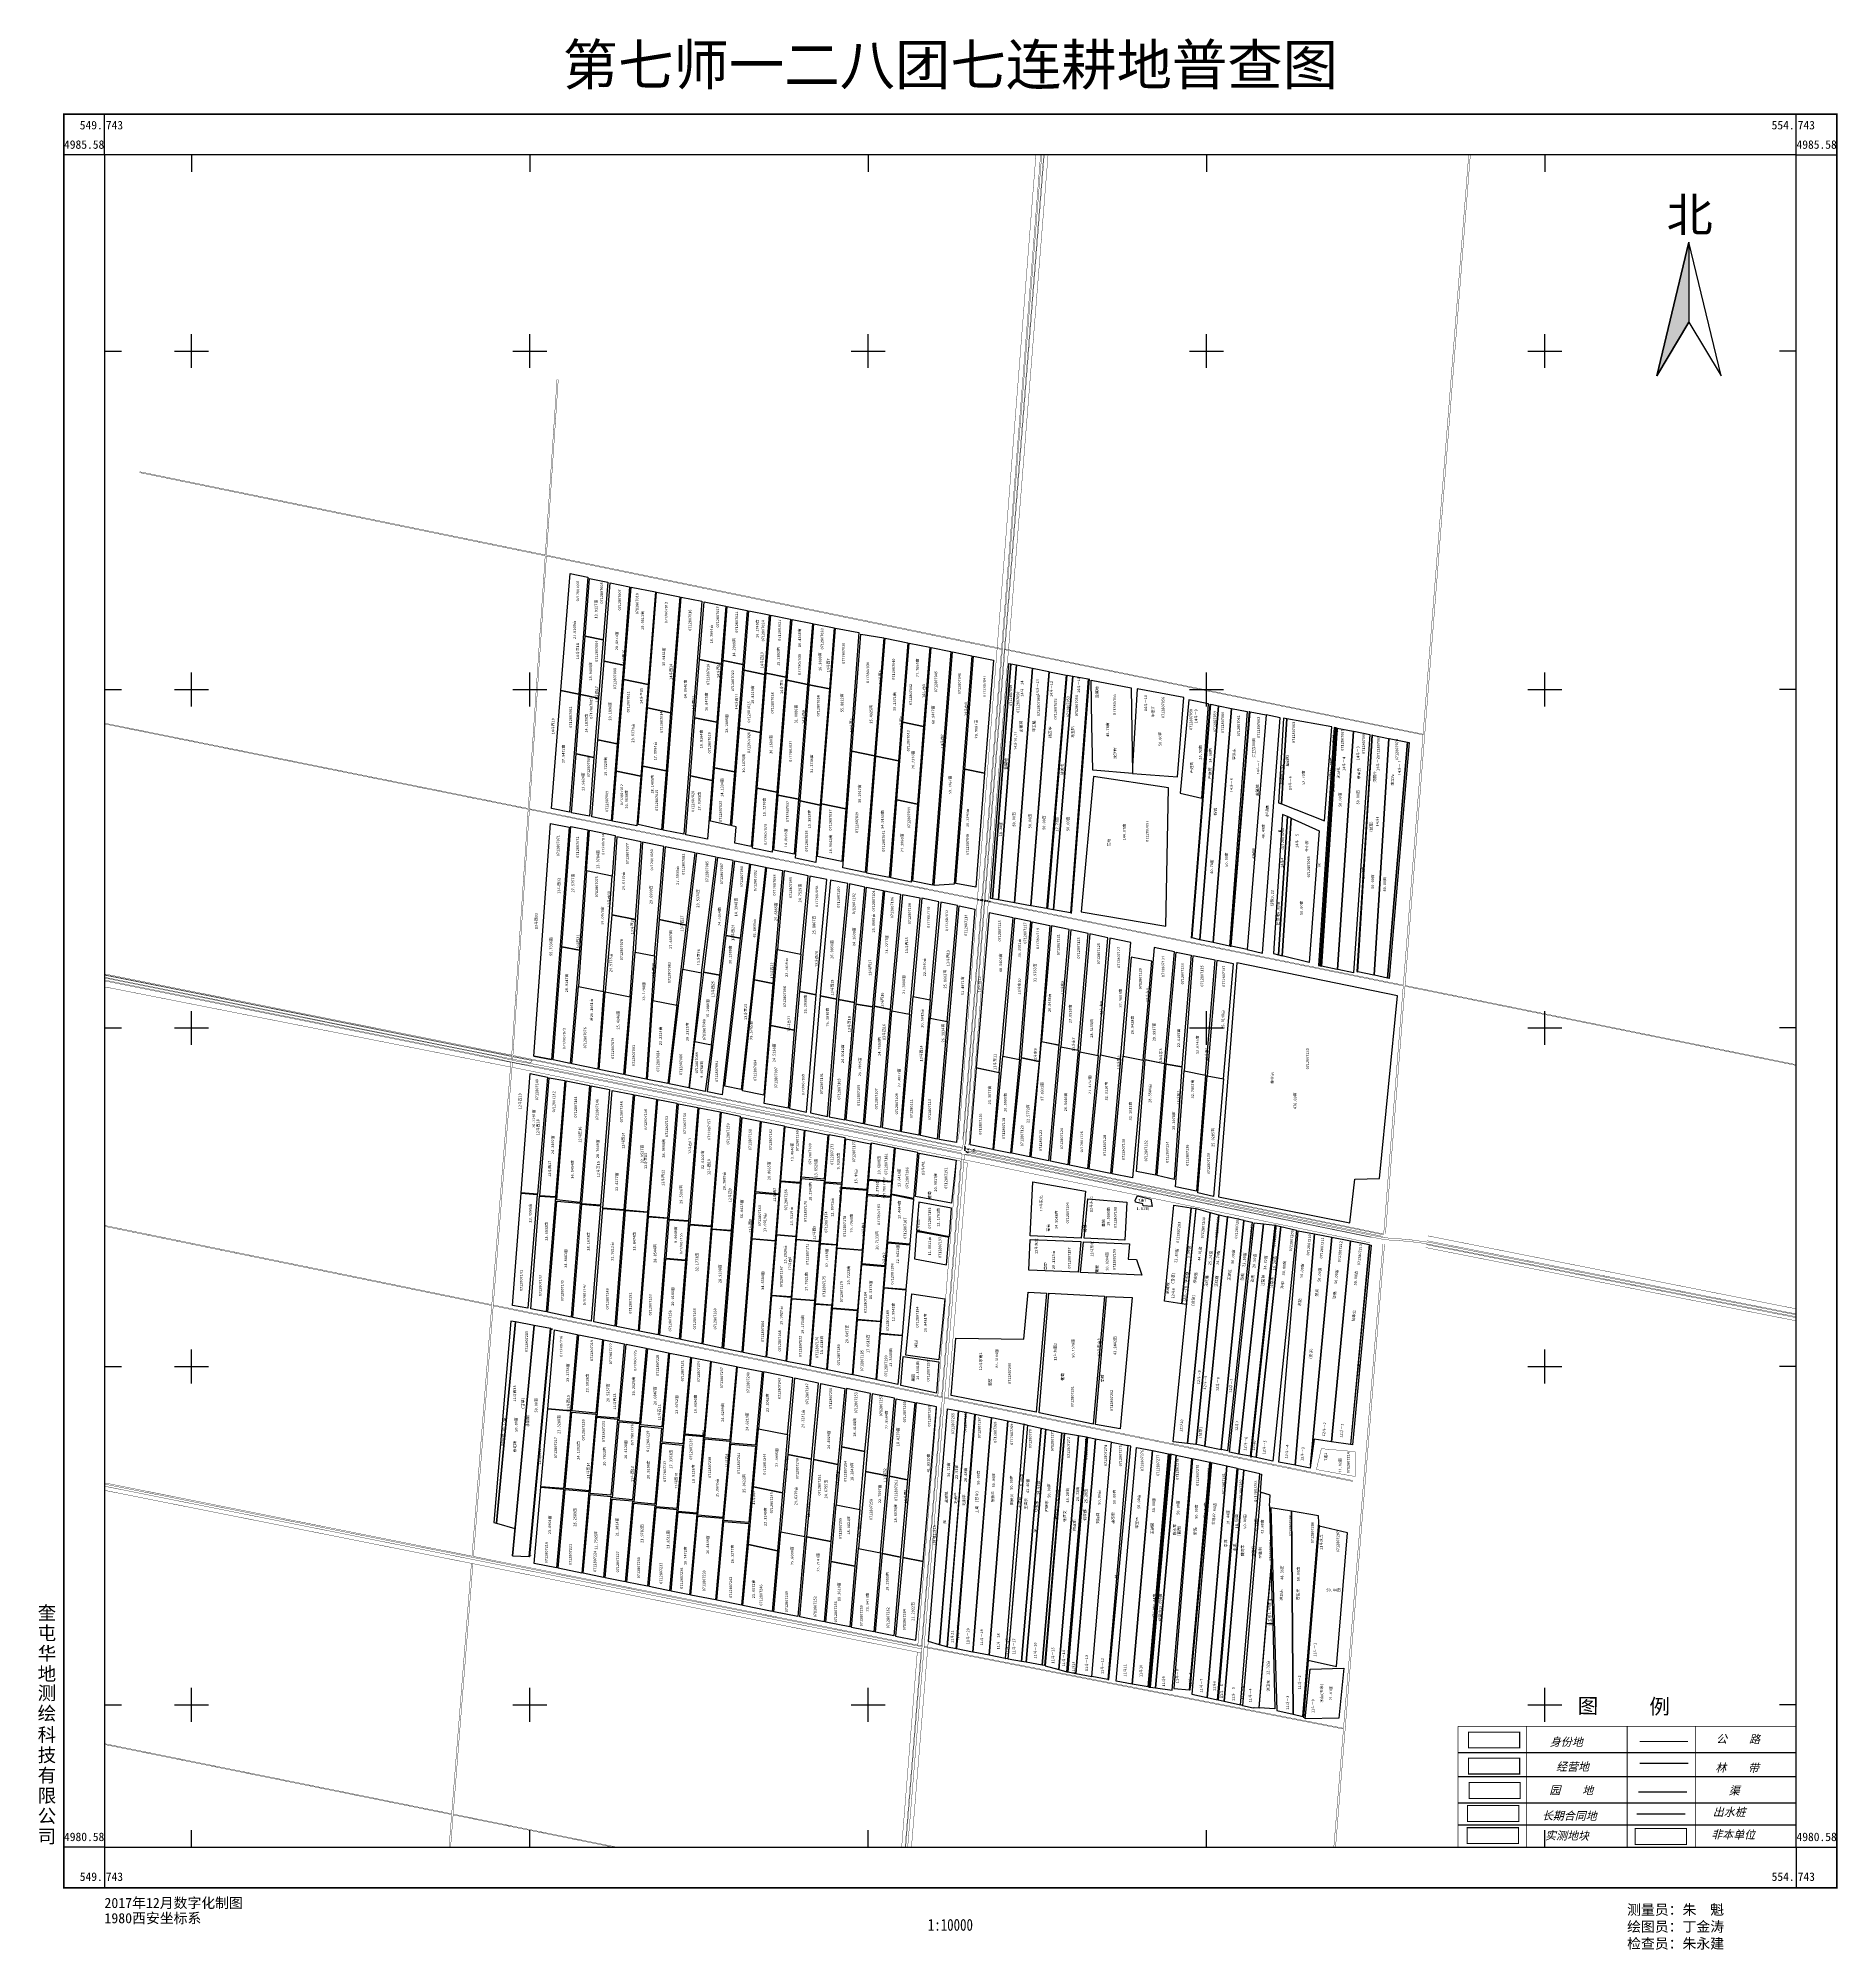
# Model space of a CAD drawing. Extents: x 549547 to 554866, y 4980277 to 4985924.
import ezdxf
from ezdxf.enums import TextEntityAlignment as Align

# ---------------------------------------------------------------- set-up
doc = ezdxf.new("R2010")
doc.units = 0
doc.header["$LTSCALE"] = 10
doc.header["$PDSIZE"] = 0.2
for name, color, linetype in [('2021', 2, 'CONTINUOUS'), ('2022年', 7, 'CONTINUOUS'), ('5-30', 2, 'CONTINUOUS'), ('MAPLAYER_0', 1, 'CONTINUOUS'), ('TK', 7, 'CONTINUOUS'), ('出地桩', 7, 'CONTINUOUS'), ('园地', 2, 'CONTINUOUS'), ('图例', 7, 'CONTINUOUS'), ('地块名称', 1, 'CONTINUOUS'), ('地物扣减', 7, 'CONTINUOUS'), ('地籍号', 7, 'CONTINUOUS'), ('权利人', 7, 'CONTINUOUS'), ('林地', 3, 'CONTINUOUS'), ('经营地', 5, 'CONTINUOUS'), ('经营地面积', 5, 'CONTINUOUS'), ('路林渠', 7, 'CONTINUOUS'), ('身份地', 1, 'CONTINUOUS'), ('身份地面积', 1, 'CONTINUOUS'), ('遮阴地地块', 7, 'CONTINUOUS')]:
    doc.layers.add(name, color=color, linetype=linetype)
doc.styles.add('HZ', font='rs.shx', dxfattribs={"width": 0.8, "bigfont": 'hztxt.shx'})
doc.styles.add('STYLE1', font='simhei.ttf', dxfattribs={"width": 0.8, "oblique": 15, "height": 2.5})
doc.styles.add('宋体', font='')
doc.styles.get('宋体').set_extended_font_data('SimSun')

# ---------------------------------------------------------------- blocks, each defined once
blk = doc.blocks.new('图例')
at = {"layer": '图例', "color": 7}
for p, q in [((542594.4, 4984436.4), (543594.1, 4984436.4)), ((542594.4, 4984365.1), (543594.1, 4984365.1)), ((542594.4, 4984287.3), (543594.1, 4984287.3)), ((542594.4, 4984222), (543594.1, 4984222)), ((542594.4, 4984156.7), (543594.1, 4984156.7))]:
    blk.add_line(p, q, dxfattribs=at)
at = {"layer": '图例', "color": 3, "linetype": 'Continuous'}
blk.add_line((543131.2, 4984404.5), (543274.1, 4984404.5), dxfattribs=at)
at = {"layer": '图例', "color": 7}
for points, const_width in [([(542594.4, 4984513.3), (542594.4, 4984156.7)], 2.37), ([(542594.4, 4984513.3), (543594.1, 4984513.3)], 1.48), ([(542795.9, 4984513.3), (542795.9, 4984156.7)], 2.37), ([(543094.2, 4984513.3), (543094.2, 4984156.7)], 2.37), ([(543295.7, 4984513.3), (543295.7, 4984156.7)], 2.37), ([(543594.1, 4984513.3), (543594.1, 4984156.7)], 2.37), ([(542594.4, 4984364.1), (543594.1, 4984364.1)], 1.48)]:
    blk.add_lwpolyline(points, dxfattribs=dict(at, const_width=const_width))
at = {"layer": '图例', "color": 1, "linetype": 'Continuous', "const_width": 3, "flags": 128}
blk.add_lwpolyline([(542625, 4984496.3), (542776.5, 4984496.3), (542776.5, 4984449.5), (542625, 4984449.5)], close=True, dxfattribs=at)
at = {"layer": '图例', "color": 5, "linetype": 'Continuous', "const_width": 3, "flags": 128}
blk.add_lwpolyline([(542625, 4984419.4), (542776.5, 4984419.4), (542776.5, 4984372.6), (542625, 4984372.6)], close=True, dxfattribs=at)
blk.add_lwpolyline([(543131.2, 4984468.4), (543274.1, 4984468.4)], dxfattribs=at)
at = {"layer": '图例', "color": 2, "linetype": 'Continuous', "const_width": 3, "flags": 128}
blk.add_lwpolyline([(542626.8, 4984347.3), (542778.3, 4984347.3), (542778.3, 4984300.5), (542626.8, 4984300.5)], close=True, dxfattribs=at)
at = {"layer": '图例', "color": 4, "linetype": 'Continuous', "flags": 128}
blk.add_lwpolyline([(543127.5, 4984319.9), (543270.3, 4984319.9)], dxfattribs=at)
at = {"layer": '图例', "color": 6, "linetype": 'Continuous', "const_width": 3, "flags": 128}
blk.add_lwpolyline([(542622.1, 4984279.1), (542773.6, 4984279.1), (542773.6, 4984232.3), (542622.1, 4984232.3)], close=True, dxfattribs=at)
at = {"layer": '图例', "color": 2, "linetype": 'Continuous', "flags": 128}
blk.add_lwpolyline([(543122.5, 4984255.2), (543265.3, 4984255.2)], dxfattribs=at)
at = {"layer": '图例', "color": 7, "linetype": 'Continuous', "const_width": 3, "flags": 128}
blk.add_lwpolyline([(542621.3, 4984214), (542772.9, 4984214), (542772.9, 4984167.1), (542621.3, 4984167.1)], close=True, dxfattribs=at)
at = {"layer": '图例', "color": 4, "linetype": 'Continuous', "const_width": 3, "flags": 128}
blk.add_lwpolyline([(543117.6, 4984211.4), (543269.2, 4984211.4), (543269.2, 4984164.6), (543117.6, 4984164.6)], close=True, dxfattribs=at)
at = {"layer": '图例', "color": 7, "style": 'STYLE1'}
blk.add_text('图     例', height=44.45, rotation=359.5492, dxfattribs=at).set_placement((542947.8, 4984551.8))
at = {"layer": '图例', "color": 1, "style": 'STYLE1', "oblique": 15}
blk.add_text('身份地', height=23.71, rotation=359.5492, dxfattribs=at).set_placement((542865.8, 4984455.8))
at = {"layer": '图例', "color": 7, "style": 'STYLE1', "oblique": 15}
for s, p in [(' 公\u3000\u3000路', (543341.2, 4984464.6)), ('实测地块', (542851.6, 4984179))]:
    blk.add_text(s, height=23.71, rotation=359.5492, dxfattribs=at).set_placement(p)
at = {"layer": '图例', "color": 5, "style": 'STYLE1', "oblique": 15}
blk.add_text('经营地', height=23.71, rotation=359.5492, dxfattribs=at).set_placement((542884.1, 4984382.7))
at = {"layer": '图例', "color": 3, "style": 'STYLE1', "oblique": 15}
blk.add_text('  林    带', height=23.71, rotation=359.5492, dxfattribs=at).set_placement((543322.3, 4984379.7))
at = {"layer": '图例', "color": 2, "style": 'STYLE1', "oblique": 15}
for s, p in [('园    地', (542864.5, 4984313.2)), ('出水桩', (543347.2, 4984248.6))]:
    blk.add_text(s, height=23.71, rotation=359.5492, dxfattribs=at).set_placement(p)
at = {"layer": '图例', "color": 4, "style": 'STYLE1', "oblique": 15}
for s, p in [('   渠', (543346, 4984311.9)), ('非本单位', (543342.8, 4984182.2))]:
    blk.add_text(s, height=23.71, rotation=359.5492, dxfattribs=at).set_placement(p)
at = {"layer": '图例', "color": 6, "style": 'STYLE1', "oblique": 15}
blk.add_text('长期合同地', height=23.71, rotation=359.5492, dxfattribs=at).set_placement((542842.3, 4984237.8))

msp = doc.modelspace()

# ---------------------------------------------------------------- hatches: boundary and pattern name
at = {"layer": 'TK', "linetype": 'Continuous'}
msp.add_hatch(color=7, dxfattribs=at).paths.add_polyline_path([(554425.4, 4985321.4), (554425.4, 4985085.6), (554330.3, 4984927)])

# ---------------------------------------------------------------- linework, layer by layer
at = {"layer": '2021', "color": 1, "linetype": 'Continuous', "elevation": 288.8, "flags": 128}
msp.add_lwpolyline([(551062, 4982112.2), (550998.7, 4981438.4)], dxfattribs=at)
at = {"layer": '2021', "color": 4, "linetype": 'Continuous', "flags": 128}
msp.add_lwpolyline([(553157.8, 4981682.9), (553109.9, 4981693.8), (553052.2, 4981010.7), (553100.1, 4980999.9)], close=True, dxfattribs=at)
at = {"layer": '2022年', "color": 4, "linetype": 'Continuous', "flags": 128}
for points, elevation in [([(552661.4, 4983894.6), (552659.3, 4984027.6), (552777.2, 4984005.4), (552781.2, 4983752.4), (552663.5, 4983761.6)], 287.8), ([(553035.1, 4983951.9), (553073.8, 4983944.4), (553019.2, 4983252.5), (552980.6, 4983260.9)], 287.8), ([(553271.1, 4982401.1), (553319.1, 4982391.7), (553261.8, 4981708), (553213.9, 4981717.7)], 288.9), ([(553425.4, 4982370.8), (553480.7, 4982359.9), (553425, 4981769.6), (553369.5, 4981777.5)], 288.9)]:
    msp.add_lwpolyline(points, close=True, dxfattribs=dict(at, elevation=elevation))
for points in [[(553218, 4983916.1), (553176, 4983924.8), (553119.9, 4983231.5), (553165.7, 4983221.1)], [(553237.1, 4983913.7), (553227.8, 4983915.4), (553212.6, 4983665.7), (553221.7, 4983662.1)], [(553386.3, 4983886.3), (553382.3, 4983887.1), (553335.9, 4983183.7), (553339.8, 4983182.8)], [(551012.7, 4982121.4), (550957.9, 4982131.7), (550902, 4981536.7), (550955.6, 4981521.7), (550948.6, 4981440.5), (550948.7, 4981440.5)], [(551061.1, 4982112.4), (551012.7, 4982121.4), (550948.7, 4981440.5), (550997.7, 4981438.5)], [(552645, 4981790.9), (552621.5, 4981795), (552563.6, 4981104.5), (552586.9, 4981098.2)], [(552672.2, 4981785.6), (552648.3, 4981790.4), (552589.8, 4981097.8), (552613.7, 4981093.3)]]:
    msp.add_lwpolyline(points, close=True, dxfattribs=at)
at = {"layer": '2022年', "color": 1, "linetype": 'Continuous', "flags": 128}
for points in [[(553370.1, 4983889.6), (553237.1, 4983913.7), (553221.7, 4983662.1), (553349, 4983611.7)], [(553239, 4983624.4), (553224.4, 4983630.9), (553197.6, 4983220.1), (553212.4, 4983216.4)], [(553249.8, 4983619.6), (553239, 4983624.4), (553212.4, 4983216.4), (553223.4, 4983213.6)], [(550957.9, 4982131.7), (550944.2, 4982134.2), (550893.5, 4981539.1), (550902, 4981536.7)]]:
    msp.add_lwpolyline(points, close=True, dxfattribs=at)
at = {"layer": '2022年', "color": 5, "linetype": 'Continuous', "flags": 128}
msp.add_lwpolyline([(553382.3, 4983887.1), (553376.8, 4983888.2), (553330.4, 4983184.8), (553335.9, 4983183.7)], close=True, dxfattribs=at)
at = {"layer": '2022年', "color": 1, "linetype": 'Continuous', "elevation": 288.2, "flags": 128}
msp.add_lwpolyline([(553386.3, 4983886.3), (553339.8, 4983182.8)], dxfattribs=at)
at = {"layer": '5-30', "color": 2, "linetype": 'Continuous', "flags": 128}
for points in [[(553128.7, 4983934.6), (553176, 4983924.8), (553119.9, 4983231.5), (553072.6, 4983242.1)], [(553012.2, 4981716.1), (553009.9, 4981716.6), (552949.3, 4981044.8), (552951.6, 4981044.7)], [(553060, 4981705.2), (553014.4, 4981715.5), (552956.7, 4981032.1), (553002.3, 4981021.9)]]:
    msp.add_lwpolyline(points, close=True, dxfattribs=at)
at = {"layer": 'MAPLAYER_0', "color": 1, "const_width": 1, "elevation": 121}
msp.add_lwpolyline([(553339.3, 4981757.1), (553439.1, 4981748.2), (553439.1, 4981674.8), (553324.6, 4981695.4), (553339.3, 4981757.1)], dxfattribs=at)
at = {"layer": 'TK', "linetype": 'Continuous'}
for p, q in [((549743, 4985580), (549743, 4985700)), ((554743, 4985580), (554743, 4985700)), ((549743, 4985580), (549623, 4985580)), ((550000, 4985580), (550000, 4985530)), ((551000, 4985580), (551000, 4985530)), ((552000, 4985580), (552000, 4985530)), ((553000, 4985580), (553000, 4985530)), ((554000, 4985580), (554000, 4985530)), ((554743, 4985580), (554863, 4985580)), ((550000, 4984950), (550000, 4985050)), ((551000, 4984950), (551000, 4985050)), ((552000, 4984950), (552000, 4985050)), ((553000, 4984950), (553000, 4985050)), ((554000, 4984950), (554000, 4985050)), ((549743, 4985000), (549793, 4985000)), ((549950, 4985000), (550050, 4985000)), ((550950, 4985000), (551050, 4985000)), ((551950, 4985000), (552050, 4985000)), ((552950, 4985000), (553050, 4985000)), ((553950, 4985000), (554050, 4985000)), ((554743, 4985000), (554693, 4985000)), ((550000, 4983950), (550000, 4984050)), ((551000, 4983950), (551000, 4984050)), ((553000, 4983950), (553000, 4984050)), ((554000, 4983950), (554000, 4984050)), ((549743, 4984000), (549793, 4984000)), ((549950, 4984000), (550050, 4984000)), ((550950, 4984000), (551050, 4984000)), ((552950, 4984000), (553050, 4984000)), ((553950, 4984000), (554050, 4984000)), ((554743, 4984000), (554693, 4984000)), ((550000, 4982950), (550000, 4983050)), ((553000, 4982950), (553000, 4983050)), ((553000, 4982950), (553000, 4983050)), ((553000, 4982950), (553000, 4983050)), ((553000, 4982950), (553000, 4983050)), ((553000, 4982950), (553000, 4983050)), ((554000, 4982950), (554000, 4983050)), ((549743, 4983000), (549793, 4983000)), ((549950, 4983000), (550050, 4983000)), ((552950, 4983000), (553050, 4983000)), ((552950, 4983000), (553050, 4983000)), ((552950, 4983000), (553050, 4983000)), ((552950, 4983000), (553050, 4983000)), ((552950, 4983000), (553050, 4983000)), ((553950, 4983000), (554050, 4983000)), ((554743, 4983000), (554693, 4983000)), ((550000, 4981950), (550000, 4982050)), ((554000, 4981950), (554000, 4982050)), ((549743, 4982000), (549793, 4982000)), ((549950, 4982000), (550050, 4982000)), ((553950, 4982000), (554050, 4982000)), ((554743, 4982000), (554693, 4982000)), ((550000, 4980950), (550000, 4981050)), ((551000, 4980950), (551000, 4981050)), ((552000, 4980950), (552000, 4981050)), ((554000, 4980950), (554000, 4981050)), ((549743, 4981000), (549793, 4981000)), ((549950, 4981000), (550050, 4981000)), ((550950, 4981000), (551050, 4981000)), ((551950, 4981000), (552050, 4981000)), ((553950, 4981000), (554050, 4981000)), ((554743, 4981000), (554693, 4981000)), ((549743, 4980580), (549623, 4980580)), ((549743, 4980580), (549743, 4980460)), ((550000, 4980580), (550000, 4980630)), ((551000, 4980580), (551000, 4980630)), ((552000, 4980580), (552000, 4980630)), ((553000, 4980580), (553000, 4980630)), ((554000, 4980580), (554000, 4980630)), ((554743, 4980580), (554863, 4980580)), ((554743, 4980580), (554743, 4980460))]:
    msp.add_line(p, q, dxfattribs=at)
at = {"layer": 'TK', "linetype": 'Continuous', "const_width": 5, "flags": 128}
msp.add_lwpolyline([(549623, 4980460), (554863, 4980460), (554863, 4985700), (549623, 4985700)], close=True, dxfattribs=at)
at = {"layer": 'TK', "linetype": 'Continuous', "flags": 128}
for points in [[(549743, 4980580), (554743, 4980580), (554743, 4985580), (549743, 4985580)], [(554425.4, 4985321.4), (554330.3, 4984927), (554425.4, 4985085.6), (554520.4, 4984927)], [(554425.4, 4985321.4), (554425.4, 4985085.6), (554330.3, 4984927)]]:
    msp.add_lwpolyline(points, close=True, dxfattribs=at)
at = {"layer": '出地桩', "color": 2, "linetype": 'Continuous', "flags": 128}
for points, elevation in [([(552534.4, 4984052.9), (552480.9, 4983361.1)], 287.5), ([(552534.4, 4984052.9), (552480.9, 4983361.1)], 287.5), ([(553434, 4983876.8), (553387.5, 4983172.8)], 288.2), ([(553538.5, 4983855.5), (553495.1, 4983155.9)], 287.9), ([(553249.8, 4983619.6), (553223.4, 4983213.6)], 288.1), ([(553060.8, 4982442.5), (552994.4, 4981764.8)], 288.8), ([(552364.7, 4981849.2), (552309.4, 4981156.1)], 289.3)]:
    msp.add_lwpolyline(points, dxfattribs=dict(at, elevation=elevation))
for points in [[(552653.6, 4984031.4), (552600, 4983338.4)], [(553009.5, 4983957.2), (552954.8, 4983265.3)], [(553125.8, 4983936.3), (553070.6, 4983239.5)], [(553204.1, 4982418.1), (553130.6, 4981730.7)], [(552647.5, 4981792.2), (552588.3, 4981095.9)], [(552891.6, 4981742.3), (552830.3, 4981050.8)], [(552892.6, 4981742.2), (552831.3, 4981050.8)], [(552893.6, 4981742.1), (552832.3, 4981050.7)], [(553332.4, 4981531.1), (553286.4, 4980962.3)]]:
    msp.add_lwpolyline(points, dxfattribs=at)
for points in [[(553061.8, 4982442.3), (553060.8, 4982442.5), (552994.4, 4981764.8), (552995.3, 4981764.6)], [(553110.9, 4982431.5), (553109.9, 4982431.7), (553043.6, 4981754.6), (553044.5, 4981754.4)], [(551062, 4982112.2), (551061.1, 4982112.4), (550997.7, 4981438.5), (550998.7, 4981438.4)], [(552461.3, 4981829), (552460.4, 4981829.2), (552405.1, 4981137.1), (552406.1, 4981137)]]:
    msp.add_lwpolyline(points, close=True, dxfattribs=at)
for points, elevation in [([(552315.5, 4981859.5), (552316.5, 4981859.3), (552261.1, 4981165.7), (552260.2, 4981165.9)], 289.3), ([(552645, 4981790.9), (552646.2, 4981790.7), (552587, 4981098.2), (552586.9, 4981098.2)], 289.2)]:
    msp.add_lwpolyline(points, close=True, dxfattribs=dict(at, elevation=elevation))
at = {"layer": '园地', "color": 2, "linetype": 'Continuous', "flags": 128}
for points, elevation in [([(551119.3, 4984343.1), (551171.6, 4984332.3), (551144.5, 4983986.6), (551092, 4983997.5)], 286.9), ([(551176.6, 4984327.7), (551230.3, 4984317.1), (551216.9, 4984146.4), (551163.5, 4984157.3)], 286.3), ([(551238, 4984315.6), (551294.8, 4984303.6), (551276.7, 4984072.2), (551219.7, 4984083.7)], 286.9), ([(551299.3, 4984302.9), (551371.1, 4984288.7), (551349.5, 4984014.8), (551277.7, 4984029.3)], 286.9), ([(551374.4, 4984288), (551443.2, 4984274.1), (551416.2, 4983931.2), (551347.5, 4983945.5)], 286.8), ([(551447.8, 4984273.2), (551508.9, 4984260.9), (551454.8, 4983572.6), (551393.7, 4983584.3)], 286.9), ([(551515.2, 4984259.6), (551579.5, 4984246.6), (551566, 4984075.1), (551501.7, 4984088.5)], 287.1), ([(551583.6, 4984245.8), (551642.2, 4984234), (551629.6, 4984073.9), (551571, 4984085.8)], 287), ([(551647.3, 4984233), (551707.7, 4984220.8), (551693.9, 4984044.9), (551633.5, 4984057.5)], 287.1), ([(551711.9, 4984219.9), (551770.3, 4984208.2), (551756.7, 4984036.1), (551698.4, 4984048)], 286.9), ([(551775, 4984207.2), (551835, 4984195.1), (551820.9, 4984015.3), (551760.9, 4984027.3)], 287.2), ([(551839.8, 4984194.1), (551899.6, 4984182.1), (551885.4, 4984002.1), (551825.7, 4984014.3)], 287.2), ([(551163.5, 4984157.3), (551216.9, 4984146.4), (551203.4, 4983974.7), (551150.3, 4983985.6)], 259.6), ([(551903.1, 4984181.4), (551972.8, 4984168.6), (551933.6, 4983647.1), (551862.3, 4983661.9)], 287.3), ([(551978.7, 4984163.3), (552046.1, 4984152.5), (552018.7, 4983804.1), (551951.7, 4983817.8)], 286.4), ([(552050.4, 4984151.6), (552116.8, 4984138.2), (552089.4, 4983789.6), (552023.1, 4983803.4)], 287.3), ([(552121, 4984137.4), (552181.9, 4984125.1), (552163.5, 4983891), (552102.6, 4983903.2)], 287.4), ([(551219.7, 4984083.7), (551276.7, 4984072.2), (551258.3, 4983839.1), (551201.5, 4983851.2)], 259.6), ([(551501.7, 4984088.5), (551566, 4984075.1), (551552.5, 4983903.4), (551488.2, 4983916.4)], 259.7), ([(551571, 4984085.8), (551629.6, 4984073.9), (551604.7, 4983756.9), (551546.1, 4983769.1)], 259.6), ([(552186.4, 4984124.2), (552244.3, 4984112.5), (552190.1, 4983422.4), (552132.1, 4983433.9)], 287.4), ([(552249.4, 4984111.5), (552306.8, 4984099.9), (552253.7, 4983424.7), (552195.1, 4983420.9)], 287.5), ([(552311.2, 4984099), (552370.1, 4984087.1), (552344.2, 4983753.1), (552285.3, 4983765.2)], 287.4), ([(551277.7, 4984029.3), (551349.5, 4984014.8), (551328.2, 4983743.6), (551256.5, 4983758.7)], 259.6), ([(551633.5, 4984057.5), (551693.9, 4984044.9), (551680.4, 4983873.1), (551620, 4983885.7)], 287.1), ([(551698.4, 4984048), (551756.7, 4984036.1), (551730.1, 4983696.6), (551671.8, 4983708.7)], 259.7), ([(551760.9, 4984027.3), (551820.9, 4984015.3), (551794.2, 4983676), (551734.3, 4983688.2)], 259.7), ([(551092, 4983997.5), (551144.5, 4983986.6), (551117.1, 4983637.7), (551064.5, 4983648.3)], 259.7), ([(551150.3, 4983985.6), (551203.4, 4983974.7), (551189.6, 4983799), (551136.7, 4983810.1)], 259.6), ([(551825.7, 4984014.3), (551885.4, 4984002.1), (551858.5, 4983658.6), (551798.7, 4983670.7)], 259.7), ([(551347.5, 4983945.5), (551416.2, 4983931.2), (551402.7, 4983759.4), (551334, 4983773.7)], 259.6), ([(551488.2, 4983916.4), (551552.5, 4983903.4), (551539, 4983731.7), (551474.7, 4983744.9)], 259.7), ([(551620, 4983885.7), (551680.4, 4983873.1), (551653.9, 4983535.8), (551606.4, 4983545.9), (551609.8, 4983594.4), (551597.3, 4983597.1)], 259.8), ([(552102.6, 4983903.2), (552163.5, 4983891), (552145.5, 4983661.8), (552084.6, 4983674.4)], 260.2), ([(551136.7, 4983810.1), (551189.6, 4983799), (551176, 4983625.6), (551123.3, 4983636.1)], 259.6), ([(551201.5, 4983851.2), (551258.3, 4983839.1), (551240.5, 4983612.1), (551183.6, 4983623.4)], 259.6), ([(551951.7, 4983817.8), (552018.7, 4983804.1), (551991.6, 4983459), (551924.8, 4983472.8)], 259.9), ([(552023.1, 4983803.4), (552089.4, 4983789.6), (552062.3, 4983444.7), (551995.9, 4983457.7)], 259.9), ([(551256.5, 4983758.7), (551328.2, 4983743.6), (551316.7, 4983597.2), (551244.9, 4983611.4)], 259.6), ([(551334, 4983773.7), (551402.7, 4983759.4), (551389.1, 4983585.6), (551320.5, 4983601.2)], 259.6), ([(551474.7, 4983744.9), (551539, 4983731.7), (551525.4, 4983557.8), (551461.1, 4983571.1)], 259.7), ([(551546.1, 4983769.1), (551604.7, 4983756.9), (551592.2, 4983598.5), (551533.7, 4983610.9)], 259.6), ([(552285.3, 4983765.2), (552344.2, 4983753.1), (552318, 4983416.1), (552259, 4983427.1)], 259.6), ([(551671.8, 4983708.7), (551730.1, 4983696.6), (551716.1, 4983519.6), (551657.9, 4983531.7)], 259.7), ([(551734.3, 4983688.2), (551794.2, 4983676), (551781.5, 4983513.6), (551721.5, 4983525.5)], 259.7), ([(551798.7, 4983670.7), (551858.5, 4983658.6), (551845.1, 4983489.1), (551785.5, 4983502)], 259.7), ([(551862.3, 4983661.9), (551933.6, 4983647.1), (551921.9, 4983492), (551850.1, 4983506.8)], 260), ([(552084.6, 4983674.4), (552145.5, 4983661.8), (552127.3, 4983431.1), (552066.5, 4983443.7)], 260.1), ([(551061.2, 4983604), (551115.9, 4983593.2), (551064.1, 4982906.7), (551012.2, 4982917.1)], 287.4), ([(551001.1, 4982865.1), (551052, 4982854.9), (551022.5, 4982509.5), (550974.3, 4982513.2)], 288.6), ([(551056.8, 4982852.7), (551103.2, 4982845.2), (551075.8, 4982500.7), (551029.3, 4982504.5)], 287.7), ([(551107.7, 4982844.2), (551176.5, 4982829.8), (551149.1, 4982484.3), (551080, 4982491.8)], 287.8), ([(551181.2, 4982828.9), (551235.9, 4982818.1), (551208.5, 4982476.3), (551153.3, 4982480.5)], 287.7), ([(551243.2, 4982815), (551305.2, 4982803.6), (551278.1, 4982462.8), (551215.7, 4982468.1)], 287.8), ([(551310.2, 4982802.4), (551374.3, 4982789.7), (551347.8, 4982456.3), (551283.1, 4982461.3)], 288), ([(551378.6, 4982788.5), (551434.1, 4982777.6), (551407.2, 4982438.3), (551351.1, 4982442.7)], 287.9), ([(551439, 4982776.4), (551496.2, 4982765.3), (551469.5, 4982429.9), (551411.7, 4982434.4)], 288), ([(551500.9, 4982763.9), (551562.5, 4982751.9), (551536, 4982414.4), (551473.8, 4982419.7)], 288), ([(551566.9, 4982751.1), (551622.1, 4982739.5), (551595.2, 4982401.7), (551539.3, 4982406.1)], 287.7), ([(551626.6, 4982735.1), (551681.3, 4982724.9), (551627.1, 4982042.3), (551572.4, 4982053.5)], 287.9), ([(551685.1, 4982723.9), (551751.9, 4982710.7), (551735.8, 4982509.3), (551668.4, 4982515.8)], 288.2), ([(551755.1, 4982709.2), (551811.3, 4982698), (551798.7, 4982543.3), (551742.1, 4982547.9)], 288.5), ([(551814.1, 4982698), (551880.6, 4982684.2), (551870.3, 4982553.8), (551803.1, 4982559.1)], 288.1), ([(551884.4, 4982685.8), (551931.5, 4982676.7), (551920.7, 4982541.1), (551873.2, 4982544.9)], 288.4), ([(552010.3, 4982660.6), (552077.1, 4982647.1), (552069.2, 4982546.6), (552002, 4982552.4)], 288.4), ([(552080.3, 4982646.3), (552146, 4982632.7), (552134.4, 4982496.2), (552069.4, 4982509)], 288.5), ([(552150.4, 4982629.8), (552259.7, 4982609.4), (552246.5, 4982482.3), (552140.2, 4982501.8)], 288.5), ([(550974.1, 4982511.6), (551022.1, 4982507.6), (550993.8, 4982172.3), (550948.9, 4982180.5)], 288.6), ([(551029.1, 4982503.4), (551075.7, 4982499.7), (551048.8, 4982161), (551002.6, 4982170.5)], 287.7), ([(551668.4, 4982513.1), (551735.8, 4982507.7), (551725, 4982371.2), (551657.5, 4982376.6)], 288.2), ([(551742.2, 4982546.2), (551798.9, 4982541.7), (551786.4, 4982383.9), (551729.6, 4982388.4)], 288.5), ([(551802.8, 4982555.1), (551869.9, 4982549.7), (551855.6, 4982369.4), (551788.4, 4982374.7)], 288.1), ([(551872.8, 4982542.3), (551920.4, 4982538.5), (551906.3, 4982358.9), (551858.7, 4982362.8)], 288.4), ([(551922.5, 4982527.1), (551996.2, 4982521.3), (551982.1, 4982343.8), (551908.5, 4982349.7)], 288.4), ([(551997.9, 4982505.1), (552066.1, 4982499.8), (552049.3, 4982297.5), (551981.8, 4982302.9)], 288.4), ([(552001.5, 4982550.7), (552069, 4982545.3), (552065.6, 4982502.4), (551998.1, 4982507.8)], 288.4), ([(552486.8, 4982545.2), (552642.4, 4982518.1), (552629.9, 4982379.2), (552479.1, 4982386)], 287.7), ([(551153.4, 4982479.3), (551208.6, 4982474.9), (551181.5, 4982133.7), (551126.8, 4982145)], 287.7), ([(551215.6, 4982466.7), (551278.1, 4982461.7), (551250.9, 4982119.5), (551189, 4982132.2)], 287.8), ([(551283, 4982460.8), (551347.8, 4982455.7), (551319.9, 4982105.3), (551255.8, 4982118.5)], -5.8), ([(552649, 4982495.3), (552764.1, 4982485.5), (552758.3, 4982372.9), (552638.1, 4982378.7)], 288.2), ([(551351.2, 4982442.2), (551407.2, 4982437.9), (551379.7, 4982093.1), (551324.3, 4982104.4)], 287.9), ([(551411.8, 4982433.6), (551469.5, 4982429.1), (551460.4, 4982314.4), (551402.7, 4982319)], 288), ([(551473.4, 4982418.1), (551535.6, 4982413.1), (551508.1, 4982066.7), (551446.5, 4982079.4)], 288), ([(551539.4, 4982405.3), (551595.2, 4982400.9), (551567.7, 4982054.5), (551512.4, 4982065.8)], 287.7), ([(551729.6, 4982388.4), (551786.4, 4982383.9), (551772.2, 4982205.4), (551715.5, 4982209.9)], 288.5), ([(551657.5, 4982376.6), (551725, 4982371.1), (551697.7, 4982027.8), (551630.9, 4982041.5)], 288.2), ([(551788.4, 4982374.7), (551855.6, 4982369.4), (551841.8, 4982194.8), (551774.6, 4982200.2)], 288.1), ([(551858.7, 4982362.7), (551906.3, 4982358.9), (551892.2, 4982181.3), (551844.5, 4982184.7)], 288.4), ([(551908.4, 4982349.3), (551982, 4982343.4), (551968, 4982166), (551894.3, 4982171.9)], 288.4), ([(552058.1, 4982365.7), (552123, 4982359.7), (552111.6, 4982227.2), (552047.5, 4982232.3)], 288.5), ([(552478.4, 4982375), (552628.6, 4982368.9), (552620.6, 4982278.1), (552474.8, 4982284.9)], 288.1), ([(552636.6, 4982368.3), (552772.2, 4982362.5), (552768, 4982317.3), (552792.8, 4982315.9), (552808.9, 4982269.6), (552627.7, 4982278)], 288.9), ([(551402.5, 4982318.2), (551460.3, 4982313.5), (551441.8, 4982080.3), (551384.6, 4982092.1)], 288), ([(551981.7, 4982301), (552049.1, 4982295.7), (552036.2, 4982133.1), (551968.8, 4982138.4)], 288.4), ([(552047.5, 4982232), (552111.6, 4982226.8), (552100.1, 4982091.8), (552036.8, 4982096.9)], 288.5), ([(552259.4, 4982083.4), (552459.7, 4982080.7), (552472.4, 4982219.9), (552527.5, 4982216.6), (552496.3, 4981864.7), (552245.5, 4981913.7)], 288.7), ([(552533.9, 4982216.7), (552698.8, 4982207.5), (552664.9, 4981829.9), (552504.9, 4981862.8)], 288.8), ([(551715.5, 4982209.7), (551772.1, 4982204.9), (551757.1, 4982015.6), (551701, 4982027.1)], 288.5), ([(551774.6, 4982200), (551841.7, 4982194.5), (551826.4, 4982001.4), (551759.9, 4982015)], 288.1), ([(551844.6, 4982184.5), (551892.1, 4982180.7), (551877, 4981991), (551829.9, 4982000.7)], 288.4), ([(551894.3, 4982171.6), (551967.9, 4982165.7), (551952.8, 4981975.4), (551879.9, 4981990.4)], 288.4), ([(552704.4, 4982207.1), (552780.5, 4982203.5), (552744.8, 4981815.8), (552671.9, 4981828.2)], 289), ([(551073.3, 4982107.9), (551140, 4982094.3), (551120.2, 4981869.3), (551053.1, 4981875.1)], 288.5), ([(551968.8, 4982138.1), (552036.2, 4982132.8), (552022.6, 4981961.1), (551955.8, 4981974.8)], 288.4), ([(551144.8, 4982093.7), (551214.7, 4982079.4), (551195.4, 4981862.4), (551124.8, 4981868.7)], 288.5), ([(551218.8, 4982078.6), (551279.2, 4982066.5), (551259.7, 4981847.1), (551198.7, 4981852.6)], 288.4), ([(551284.4, 4982065.4), (551343.7, 4982053.6), (551324.2, 4981833.9), (551264.2, 4981839.3)], 288.6), ([(551348.5, 4982052.6), (551409.5, 4982040.6), (551390, 4981821.6), (551328.5, 4981827.1)], 288.6), ([(552036.7, 4982096.3), (552100, 4982091.3), (552087.8, 4981946.8), (552025.9, 4981960.4)], 288.5), ([(551414.2, 4982039.5), (551474.6, 4982027.2), (551451.8, 4981771), (551390.8, 4981776.4)], 288.6), ([(551478.8, 4982026.3), (551533.6, 4982015.5), (551514.1, 4981795.4), (551458.7, 4981800.4)], 288.6), ([(551537.4, 4982014.4), (551610.4, 4981999.8), (551591, 4981782.7), (551517.4, 4981789.2)], 288.6), ([(551614, 4981999), (551686.9, 4981984.8), (551686.9, 4981984.8), (551667.5, 4981767.2), (551593.9, 4981773.8)], 288.7), ([(552103.8, 4982029.4), (552209.1, 4982014.1), (552201.6, 4981921.2), (552096.5, 4981943.3)], 288.3), ([(551053.1, 4981875), (551120.2, 4981869.1), (551100.1, 4981639.3), (551033.1, 4981644.1)], 288.5), ([(551124.5, 4981865.3), (551195.1, 4981859), (551175, 4981632.9), (551104.4, 4981639.2)], -1.5), ([(551198.5, 4981850.2), (551259.5, 4981844.7), (551239.4, 4981619.3), (551178.4, 4981624.7)], -5.1), ([(551264, 4981836.8), (551324, 4981831.4), (551303.9, 4981606.2), (551244, 4981611.5)], -3.1), ([(551328.2, 4981823.6), (551389.7, 4981818.1), (551369.7, 4981593.3), (551308.2, 4981598.8)], -1.9), ([(551390.5, 4981773.3), (551451.6, 4981767.9), (551434.9, 4981580.1), (551373.8, 4981585.6)], -1.5), ([(551458.5, 4981797.7), (551513.8, 4981792.7), (551493.7, 4981566.8), (551438.3, 4981571.7)], -4.3), ([(551517.1, 4981786), (551590.7, 4981779.4), (551570.7, 4981554.2), (551497, 4981560.7)], -4.2), ([(551593.7, 4981770.6), (551667.2, 4981764.1), (551647.2, 4981538.7), (551573.6, 4981545.3)], -3.2), ([(551033, 4981643.6), (551099.8, 4981637.8), (551079.2, 4981404.9), (551013.4, 4981417.8)], 288.5), ([(551104.1, 4981636.6), (551174.7, 4981630.3), (551153.3, 4981389.6), (551083.4, 4981403.9)], -1.5), ([(551178.2, 4981621.5), (551239.1, 4981616.1), (551217.8, 4981376.7), (551157.4, 4981388.8)], -7.7), ([(551243.7, 4981608.3), (551303.6, 4981602.9), (551282.3, 4981363.8), (551223, 4981375.6)], -6.2), ([(551307.9, 4981595.7), (551369.4, 4981590.2), (551348.1, 4981350.8), (551287.2, 4981362.8)], -4.2), ([(551373.5, 4981582.9), (551434.6, 4981577.5), (551413.3, 4981337.4), (551352.8, 4981349.7)], -4.4), ([(551438.1, 4981569.5), (551493.5, 4981564.6), (551472.3, 4981325.7), (551417.4, 4981336.5)], -7.8), ([(551496.8, 4981558.1), (551570.5, 4981551.5), (551549, 4981310), (551476, 4981324.6)], -6.8), ([(551573.3, 4981542.1), (551646.9, 4981535.6), (551625.5, 4981295), (551552.6, 4981309.2)], -5.3)]:
    msp.add_lwpolyline(points, close=True, dxfattribs=dict(at, elevation=elevation))
for points, elevation in [([(552163.5, 4983891), (552102.6, 4983903.2)], 260.2), ([(551626.6, 4982735.1), (551572.4, 4982053.5)], 287.9), ([(551681.3, 4982724.9), (551627.1, 4982042.3)], 287.9)]:
    msp.add_lwpolyline(points, dxfattribs=dict(at, elevation=elevation))
for points in [[(551146.6, 4983229.6), (551094.6, 4983239.5), (551121.5, 4983595.5), (551171.3, 4983585.4)], [(551243.9, 4983448.7), (551167.3, 4983464.1), (551176.3, 4983584.6), (551252.7, 4983568.3)], [(551242.1, 4983334.7), (551311.9, 4983320.9), (551328.7, 4983549.8), (551257, 4983564.8)], [(551311, 4983223.7), (551368.5, 4983212.8), (551395.9, 4983536.3), (551333.2, 4983549.1)], [(551382.7, 4983320.7), (551462.8, 4983304.3), (551488.6, 4983517.6), (551400.1, 4983535.3)], [(551452.7, 4983174), (551507, 4983163), (551550.9, 4983504.9), (551493, 4983516.9)], [(551243.9, 4983448.7), (551167.3, 4983464.1), (551144, 4983122.3), (551217.9, 4983107.5)], [(551513, 4983165), (551561.3, 4983155.8), (551601, 4983494.8), (551555.1, 4983504)], [(551653.7, 4983483.9), (551696.1, 4983475.5), (551624.8, 4982818.5), (551576.1, 4982828.5)], [(551622.1, 4983265.1), (551580.4, 4983272.9), (551605.6, 4983493.9), (551649, 4983485.2)], [(551718.3, 4983131.6), (551664.1, 4983141.9), (551700.5, 4983474.6), (551747.1, 4983465.4)], [(551732.3, 4983231.8), (551801, 4983218), (551822.6, 4983450), (551751.7, 4983464.2)], [(551796.7, 4983108.3), (551845.9, 4983098.2), (551877.7, 4983438.7), (551827.5, 4983449)], [(551858, 4983094.9), (551907.1, 4983085.5), (551939.7, 4983426.9), (551888.8, 4983436.8)], [(551912.2, 4983084.3), (551959.5, 4983075.3), (551990.2, 4983416.3), (551944.8, 4983426.1)], [(552013.1, 4983062.3), (551964.5, 4983070.8), (551994.7, 4983415.6), (552044.7, 4983405.9)], [(552065.1, 4983054.9), (552018.5, 4983064.3), (552049.4, 4983404.8), (552096, 4983395.4)], [(552070.2, 4983050.7), (552122.3, 4983040.5), (552154.1, 4983383.6), (552101.9, 4983393.8)], [(552132.6, 4983092.7), (552182.9, 4983083.1), (552209.3, 4983372.6), (552158.5, 4983383.1)], [(552183.4, 4983028.8), (552233.2, 4983019.6), (552264, 4983361.6), (552214.8, 4983371.8)], [(552269.1, 4983360.5), (552315.2, 4983351.3), (552261.2, 4982661.3), (552209.4, 4982670.7)], [(551222.4, 4983107.1), (551296.3, 4983091.9), (551311.9, 4983320.9), (551242.1, 4983334.7)], [(551363.5, 4983081.1), (551435, 4983067.1), (551462.8, 4983304.3), (551382.7, 4983320.7)], [(552319.3, 4982883.3), (552387.3, 4982868.9), (552428.7, 4983325.7), (552357.6, 4983340.7)], [(552447.1, 4982906.7), (552480.9, 4983315), (552432.2, 4983324.8), (552398.4, 4982916.5)], [(552452.8, 4982912.1), (552485, 4983313.8), (552537.2, 4983303.1), (552505, 4982901.4)], [(552564.4, 4982949.7), (552593.7, 4983291.1), (552542, 4983301.6), (552512.6, 4982960.2)], [(552620.9, 4982934), (552650.1, 4983279), (552598.7, 4983289.6), (552569.6, 4982944.6)], [(551094.6, 4983239.5), (551146.6, 4983229.6), (551119.3, 4982895.4), (551069.4, 4982905.7)], [(551580.4, 4983272.9), (551622.1, 4983265.1), (551568.3, 4982802.8), (551524.9, 4982811.8)], [(552679.7, 4982918.6), (552708.6, 4983266.5), (552654.9, 4983277.8), (552626, 4982929.9)], [(552746, 4982907.9), (552776.5, 4983252.6), (552713.8, 4983265.6), (552686.4, 4982920.5)], [(552876.1, 4982895), (552905, 4983225.4), (552845.5, 4983237.6), (552816.6, 4982907.3)], [(551311, 4983223.7), (551368.5, 4983212.8), (551344.1, 4982849), (551281.4, 4982862)], [(551732.3, 4983231.8), (551801, 4983218), (551781.1, 4982993.3), (551712.4, 4983007.1)], [(552812.7, 4982905), (552838, 4983197.3), (552777.5, 4983209.2), (552753.9, 4982916.8)], [(552881.1, 4982893.6), (552909.8, 4983224.2), (552954.7, 4983215), (552926.8, 4982885.1)], [(553025.8, 4983200.2), (552959.7, 4983213.6), (552933.6, 4982873.6), (552997.2, 4982860.3)], [(553079.2, 4983189.2), (553030.9, 4983199), (553002.2, 4982859), (553050.4, 4982849.3)], [(551144, 4983122.3), (551217.9, 4983107.5), (551200.6, 4982878.6), (551124.3, 4982894.4)], [(551452.7, 4983174), (551507, 4983163), (551470.2, 4982823.1), (551412.3, 4982835)], [(551537.3, 4982950.3), (551561.3, 4983155.8), (551513, 4983165), (551487.5, 4982960.2)], [(551664.1, 4983141.9), (551718.3, 4983131.6), (551691.4, 4982801.1), (551628.2, 4982814.5)], [(551222.4, 4983107.1), (551296.3, 4983091.9), (551276.8, 4982862.9), (551205.2, 4982877.7)], [(551363.5, 4983081.1), (551435, 4983067.1), (551407.9, 4982835.9), (551348.3, 4982848.2)], [(551845.9, 4983098.2), (551796.7, 4983108.3), (551768, 4982761.7), (551818.2, 4982751.3)], [(551907.1, 4983085.5), (551858, 4983094.9), (551829.3, 4982749), (551880.1, 4982738.6)], [(551959.5, 4983075.3), (551912.2, 4983084.3), (551885.2, 4982737.5), (551930.6, 4982728.2)], [(551964.8, 4983070.8), (552013.1, 4983062.3), (551985.1, 4982716.9), (551935.1, 4982727.2)], [(552018.5, 4983064.3), (552065.1, 4983054.9), (552036.5, 4982706.3), (551990, 4982715.7)], [(552132.6, 4983092.7), (552182.9, 4983083.1), (552149.6, 4982683), (552098.8, 4982693.5)], [(551712.4, 4983007.1), (551781.1, 4982993.3), (551763.1, 4982762.7), (551692.2, 4982777.3)], [(552070.2, 4983050.7), (552122.3, 4983040.5), (552094.4, 4982694.4), (552042.3, 4982704.6)], [(552183.4, 4983028.8), (552233.2, 4983019.6), (552204.3, 4982671.8), (552155.1, 4982681.9)], [(551537.3, 4982950.3), (551517.8, 4982812.5), (551472, 4982822), (551487.5, 4982960.2)], [(552563.6, 4982949.8), (552533.4, 4982607.4), (552481.7, 4982617.9), (552511.9, 4982960.3)], [(552398.4, 4982916.5), (552447.1, 4982906.7), (552420.5, 4982630.4), (552371.8, 4982640.2)], [(552452.8, 4982912.1), (552505, 4982901.4), (552476.8, 4982618.9), (552424.6, 4982629.7)], [(552620.9, 4982934), (552589.8, 4982596), (552538.4, 4982606.4), (552569.5, 4982944.4)], [(552679.7, 4982918.6), (552648.4, 4982584.1), (552594.7, 4982595), (552625.9, 4982929.5)], [(552746, 4982907.9), (552716.2, 4982570.3), (552653.6, 4982583), (552686.4, 4982920.5)], [(552812.7, 4982905), (552781.4, 4982557.1), (552721, 4982569.3), (552753.9, 4982916.8)], [(552819, 4982906.8), (552876.1, 4982895), (552848.8, 4982564.7), (552792.6, 4982576.4)], [(552387.3, 4982868.9), (552368.2, 4982641), (552301.2, 4982654.6), (552320.3, 4982882.5)], [(552926.8, 4982885.1), (552904, 4982552.6), (552853.9, 4982563.7), (552881.1, 4982893.6)], [(552969.9, 4982517.9), (552907.9, 4982530.8), (552933.6, 4982873.6), (552997.2, 4982860.3)], [(553020.8, 4982502.5), (552974.2, 4982513.4), (553002.2, 4982859), (553050.3, 4982849.3)], [(551934.1, 4982672.5), (552007, 4982657.5), (551995.8, 4982522.9), (551922.6, 4982528.6)], [(552069.1, 4982507.6), (552134.4, 4982494.5), (552122.9, 4982361.7), (552058.2, 4982366.9)], [(551079.8, 4982488.6), (551149.2, 4982482.2), (551122.2, 4982145.9), (551053.3, 4982160.1)], [(552246.3, 4982467.3), (552149.7, 4982485), (552143.3, 4982402.2), (552239.9, 4982384.4)], [(552238.5, 4982381.3), (552143.3, 4982398.8), (552136.5, 4982317.5), (552231.7, 4982299.9)], [(552226.2, 4982199.7), (552208.9, 4982019.1), (552111.2, 4982033.6), (552128.6, 4982214.2)], [(551676, 4981815.7), (551761.5, 4981798.6), (551777.7, 4981966.1), (551690.7, 4981983.9)], [(551762.2, 4981739.9), (551832.8, 4981725.9), (551853.1, 4981950.7), (551782, 4981965)], [(551910, 4981710.5), (551839, 4981724.6), (551859.8, 4981949.7), (551931.4, 4981934.9)], [(551920.8, 4981762.5), (551990.6, 4981748.6), (552006.8, 4981920.1), (551936.1, 4981934.4)], [(551991.7, 4981690.1), (552057, 4981677.3), (552077.9, 4981905.9), (552011.7, 4981919)], [(552115.9, 4981665), (552062.7, 4981676.1), (552082.9, 4981904.5), (552137.6, 4981893.7)], [(552102.1, 4981435.2), (552162.1, 4981423.6), (552202.2, 4981880.6), (552142.2, 4981892.3)], [(551761.5, 4981798.6), (551746.4, 4981627), (551660.9, 4981644.1), (551676, 4981815.7)], [(551742.1, 4981511.7), (551812.9, 4981497.6), (551832.8, 4981725.9), (551762.2, 4981739.9)], [(551839, 4981724.6), (551910, 4981710.5), (551889.4, 4981482.5), (551818.7, 4981496.2)], [(551905.2, 4981591.3), (551975.3, 4981577.2), (551990.6, 4981748.6), (551920.8, 4981762.5)], [(551971.5, 4981461.7), (552036.8, 4981448.9), (552057, 4981677.3), (551991.7, 4981690.1)], [(552095.9, 4981436.7), (552042.4, 4981447.3), (552062.7, 4981676.1), (552115.9, 4981665)], [(551660.9, 4981644.1), (551746.4, 4981627), (551731.6, 4981455.7), (551646, 4981473.5)], [(551960.9, 4981409.7), (551890.2, 4981423.6), (551905.2, 4981591.3), (551975.3, 4981577.2)], [(551742.1, 4981511.7), (551812.9, 4981497.6), (551791.7, 4981260.9), (551720.8, 4981275.1)], [(551818.7, 4981496.2), (551889.4, 4981482.5), (551870, 4981245.1), (551798.4, 4981259.9)], [(551646, 4981473.5), (551731.6, 4981455.7), (551716.3, 4981276.3), (551629.4, 4981294.1)], [(551971.5, 4981461.7), (552036.8, 4981448.9), (552016.5, 4981216.1), (551950.3, 4981229.2)], [(552042.4, 4981447.3), (552095.9, 4981436.7), (552076.2, 4981203.9), (552021.6, 4981214.7)], [(552102.1, 4981435.2), (552080.7, 4981202.9), (552140.7, 4981191.2), (552162.1, 4981423.6)], [(551890.2, 4981423.6), (551960.9, 4981409.7), (551945.5, 4981230.3), (551874.7, 4981244.2)]]:
    msp.add_lwpolyline(points, close=True, dxfattribs=at)
at = {"layer": '地块名称', "linetype": 'Continuous'}
for p in [(552324.7, 4983378.6, 287.9), (552332.6, 4983377.2, 288), (552337.8, 4983376.3, 288.4), (552338.2, 4983378.6, 288.3), (552344.9, 4983374.7, 288.4), (552345.4, 4983377, 288.3), (552351.4, 4983375.8, 288), (552359.8, 4983373.9, 288), (552285.5, 4982638.9, 288.9), (552285.6, 4982649, 289), (552286.1, 4982643.3, 288.9), (552286.7, 4982645.5, 288.8), (552290.3, 4982633.8, 288.7), (552294.9, 4982632.6, 288.8), (552295.4, 4982641.2, 288.8)]:
    msp.add_point(p, dxfattribs=at)
at = {"layer": '地物扣减', "color": 3, "linetype": 'Continuous', "flags": 128}
msp.add_lwpolyline([(553191.5, 4981418.5), (553182.5, 4981311.5), (553194.1, 4981310.2)], close=True, dxfattribs=at)
at = {"layer": '林地', "color": 3, "linetype": 'Continuous', "flags": 128}
for points in [[(553564.1, 4983094.8), (553089.7, 4983192.9), (553035.6, 4982501.6), (553423.3, 4982424.1), (553438.6, 4982553.2), (553511.6, 4982555)], [(552775.8, 4981764.7), (552767, 4981766.5), (552708.6, 4981075.4), (552711.2, 4981075)]]:
    msp.add_lwpolyline(points, close=True, dxfattribs=at)
at = {"layer": '经营地', "color": 5, "linetype": 'Continuous', "flags": 128}
for points, elevation in [([(552421.5, 4984076), (552438.8, 4984072.5), (552385.1, 4983378.3), (552367.8, 4983381.5)], 287.5), ([(552588, 4984042.2), (552604.9, 4984039.3), (552547.5, 4983349.2), (552530.6, 4983352.3)], 287.7), ([(553444.6, 4983166.8), (553447.1, 4983166.3), (553490.5, 4983865.1), (553488, 4983865.6)], 287.9), ([(552903.6, 4982476.5), (552954.1, 4982469), (552926.7, 4982185.2), (552876.1, 4982193.1)], 288.5), ([(552234.3, 4981875.1), (552267.3, 4981869.1), (552211.2, 4981177.9), (552178.4, 4981187.8)], 289), ([(552511.2, 4981817.9), (552525.1, 4981814.7), (552466.9, 4981125.9), (552452.9, 4981128.4)], 289.2), ([(552887.6, 4981741.9), (552891.5, 4981741.2), (552830.5, 4981052.5), (552827.8, 4981053)], 289.5), ([(553306.2, 4981105.8), (553405.3, 4981108.1), (553391, 4980961), (553291.9, 4980958.8)], 290.2)]:
    msp.add_lwpolyline(points, close=True, dxfattribs=dict(at, elevation=elevation))
for points in [[(552887.3, 4983709.1), (552666.3, 4983743.5), (552629.2, 4983343.3), (552879.2, 4983301)], [(552909.8, 4981737.3), (552894.5, 4981740.5), (552833.5, 4981052), (552848.9, 4981050)], [(553416.7, 4981508.5), (553333.1, 4981528.6), (553300.5, 4981131.8), (553383.7, 4981113.9)], [(553176.5, 4981240.9), (553195.7, 4981239.4), (553201.7, 4980988.1), (553155.5, 4980991.7)]]:
    msp.add_lwpolyline(points, close=True, dxfattribs=at)
at = {"layer": '经营地', "color": 5, "elevation": 84}
msp.add_lwpolyline([(552788.6, 4982491), (552796, 4982503.7), (552835.8, 4982494.2), (552839.5, 4982472.4), (552812.5, 4982474.6), (552811.4, 4982480.4), (552789.7, 4982485.2), (552788.6, 4982491)], dxfattribs=at)
at = {"layer": '路林渠', "color": 3, "linetype": 'Continuous'}
msp.add_line((551012.2, 4982917.1, 287.4), (551064.1, 4982906.7, 287.4), dxfattribs=at)
at = {"layer": '路林渠', "color": 5, "linetype": 'Continuous', "const_width": 1, "flags": 128}
for points, elevation in [([(552512.9, 4985580), (552279.9, 4982649.6), (552278.4, 4982642.4), (552274.3, 4982638.7), (552267.3, 4982638.4), (551039.7, 4982888.2)], 286.4), ([(552518.6, 4985580), (552285.6, 4982649), (552285.5, 4982638.9), (552290.3, 4982633.8), (552294.9, 4982632.6), (553488.2, 4982387.5), (553528.1, 4982380.1), (553564.9, 4982377.5), (553600.1, 4982374.7), (553637.5, 4982369.4), (553658.2, 4982366.7), (554743, 4982152.6)], 287.7), ([(549743, 4983147.9), (550900, 4982916.3), (550930.6, 4982908.8), (550966.5, 4982901), (550994.6, 4982896.4), (551039.7, 4982888.2)], 284.7), ([(549743, 4983141.8), (550898.1, 4982910.5), (550930, 4982902.9), (550965.8, 4982895.3), (550993.7, 4982890.6), (551038.9, 4982882.4)], 287.4), ([(551038.9, 4982882.4), (552267.2, 4982632.4), (552273.7, 4982630.9), (552277, 4982627.9), (552277.4, 4982621.3)], 287.4), ([(552277.4, 4982621.3), (552111, 4980580)], 287.4), ([(552116.8, 4980580), (552283.9, 4982619.2)], 291), ([(552283.9, 4982619.2), (552285.1, 4982624.1), (552287.6, 4982626.5), (552293.3, 4982626.9), (553486.6, 4982382.5), (553527.8, 4982374.3), (553562.3, 4982372.2), (553600, 4982369.2), (553635.6, 4982364.6), (553656.9, 4982361), (554743, 4982146.7)], 288.9)]:
    msp.add_lwpolyline(points, dxfattribs=dict(at, elevation=elevation))
at = {"layer": '路林渠', "color": 3, "linetype": 'Continuous', "const_width": 1, "flags": 128}
for points, elevation in [([(552381.3, 4984123.8), (552495.8, 4985580)], 288.2), ([(552509.5, 4985580), (552394.2, 4984121.2)], 285.9), ([(552520.5, 4985580), (552404.6, 4984119.8)], 286.1), ([(552414.7, 4984117.7), (552531.7, 4985580)], 288.5), ([(552267.1, 4982670.9), (552381.1, 4984121.2)], 288.2), ([(552394, 4984118.6), (552279.5, 4982670.1)], 285.9), ([(552404.4, 4984117.5), (552288.3, 4982655.1)], 286.1), ([(552297.6, 4982653.7), (552414.5, 4984115.4)], 288.5), ([(549743, 4983156), (550946.2, 4982915.6), (550945.5, 4982908.7), (549743, 4983149.9)], 286.9), ([(549743, 4983156), (550946.2, 4982915.6)], 286.9), ([(550945.5, 4982908.7), (549743, 4983149.9)], 287.9), ([(551002.8, 4982897.2), (550949.2, 4982908)], 287.9), ([(550949.8, 4982914.9), (551006.5, 4982903.6)], 286.9), ([(553521.8, 4982384), (552295, 4982636.1)], 290.3), ([(552217.1, 4981910.8), (552273.6, 4982606.4), (552261.7, 4982609.5), (552205.9, 4981913.1)], 292.6), ([(552282.7, 4982604), (552293.1, 4982601), (552236.4, 4981906.9)], 288.9), ([(553654.6, 4982385.7), (554743, 4982170.1)], 289.1), ([(554743, 4982134.7), (553647.5, 4982351.3)], 289), ([(553648.8, 4982360.2), (554743, 4982144)], 288.9), ([(554743, 4982155.1), (553651.5, 4982371.4)], 290.5), ([(552203.2, 4981880.4), (552146.8, 4981176.6)], 292.6), ([(552157.4, 4981174.5), (552214.5, 4981878.5)], 292.6), ([(552233.8, 4981875.2), (552176.2, 4981170.8)], 288.9), ([(552145.2, 4981156), (552099, 4980580)], 292.6), ([(552109.1, 4980580), (552155.7, 4981153.9)], 292.6), ([(552176, 4981168.3), (552128, 4980580)], 288.9)]:
    msp.add_lwpolyline(points, dxfattribs=dict(at, elevation=elevation))
at = {"layer": '路林渠', "color": 4, "linetype": 'Continuous', "const_width": 1, "flags": 128}
for points, elevation in [([(553774.8, 4985580), (553581.5, 4983126.7)], 286.1), ([(553586.5, 4983125.7), (553779.6, 4985580)], 290.1), ([(551045.7, 4984397.8), (551080.5, 4984916.6)], 289.4), ([(551049.3, 4984397), (551084.1, 4984915.6)], 288.7), ([(551045.5, 4984395.1), (549846, 4984641.1)], 287.8), ([(551045.7, 4984397.8), (549847.4, 4984643.5)], 289.4), ([(550995.4, 4983648.6), (551045.5, 4984395.1)], 289.4), ([(550999, 4983647.8), (551049.2, 4984394.4)], 288.7), ([(552396.6, 4984118), (551049.2, 4984394.4)], 287.8), ([(552396.8, 4984120.7), (551049.3, 4984397)], 289.4), ([(552402.4, 4984117.9), (553639.8, 4983866)], 287.9), ([(552402.6, 4984120.2), (553640, 4983868.2)], 287.9), ([(550995.4, 4983648.6), (549743, 4983900.7)], 288.3), ([(550995.2, 4983646.2), (549743, 4983898.3)], 287.9), ([(550946.5, 4982919.7), (550995.2, 4983646.2)], 289.4), ([(550950.1, 4982918.9), (550998.9, 4983645.5)], 288.7), ([(552324.7, 4983378.6), (550998.9, 4983645.5)], 287.9), ([(552325.1, 4983380.9), (550999, 4983647.8)], 288.3), ([(552337.8, 4983376.3), (552332.6, 4983377.2), (552324.7, 4983378.6)], 288.4), ([(552338.2, 4983378.6), (552332.9, 4983379.5), (552325.1, 4983380.9)], 288.3), ([(552344.9, 4983374.7), (552350.9, 4983373.5), (552359.3, 4983371.6)], 288.4), ([(552345.4, 4983377), (552351.4, 4983375.8), (552359.8, 4983373.9)], 288.3), ([(552359.3, 4983371.6), (553581.3, 4983124.3)], 288.4), ([(552359.8, 4983373.9), (553581.5, 4983126.7)], 288), ([(549743, 4983159.8), (550946.5, 4982919.7)], 286.8), ([(550946.3, 4982917.2), (549743, 4983157.4)], 287.8), ([(550944.1, 4982898.7), (549743, 4983139.2)], 288.3), ([(549743, 4983121.7), (550943, 4982884.7)], 286.1), ([(553581.3, 4983124.3), (553523.7, 4982393)], 286.1), ([(553528.9, 4982392.7), (553586.3, 4983123.3)], 290.1), ([(553586.3, 4983123.3), (554743, 4982889.3)], 288.4), ([(553586.5, 4983125.7), (554743, 4982891.7)], 288), ([(550944.2, 4982899.9), (550887.7, 4982182.6)], 289.3), ([(550948.6, 4982898.9), (550892.1, 4982181.7)], 289.3), ([(550945.2, 4982905.6), (550946.3, 4982917.2)], 289.4), ([(550990.1, 4982889.5), (550948.6, 4982897.8)], 288.3), ([(550948.9, 4982904.8), (550950, 4982916.5)], 289.3), ([(551050.2, 4982896.5), (551041.7, 4982898.2), (550950, 4982916.5)], 287.8), ([(550950.1, 4982918.9), (551042, 4982900.6)], 286.8), ([(551042, 4982900.6), (552278.4, 4982647.1)], 286.8), ([(552278.1, 4982644.9), (552269.5, 4982646.6), (551050.2, 4982896.5)], 288.7), ([(550947.5, 4982883.9), (550986.4, 4982876.2)], 286.1), ([(553482.9, 4982365.4), (550986.4, 4982876.2)], 288.8), ([(550990.1, 4982889.5), (553487.1, 4982381.2)], 288.3), ([(552286.1, 4982643.3), (552295.4, 4982641.2)], 288.9), ([(552286.7, 4982645.5), (552296, 4982643.4)], 288.8), ([(553523.4, 4982388.9), (552295.4, 4982641.2)], 289.9), ([(553523.6, 4982391.2), (552296, 4982643.4)], 289.9), ([(550887.7, 4982182.6), (549743, 4982416.8)], 289.3), ([(550887.5, 4982180), (549743, 4982414)], 289.5), ([(553381.3, 4980580), (553526.1, 4982361.7)], 294.4), ([(553521.4, 4982362.2), (553404.8, 4980931.1)], 290.1), ([(550887.5, 4982180), (550829.2, 4981439.5)], 289.3), ([(550891.9, 4982179.1), (550833.6, 4981438.6)], 289.3), ([(552219.2, 4981907.6), (550891.9, 4982179.1)], 289.5), ([(552219.4, 4981910.3), (550892.1, 4982181.7)], 289.3), ([(552225.5, 4981906.4), (553432.4, 4981660.2)], 289.4), ([(552225.7, 4981909.1), (553432.7, 4981662.9)], 290.2), ([(550829.2, 4981439.5), (549743, 4981656.2)], 290.6), ([(549743, 4981652.4), (552159.3, 4981171.6)], 289.5), ([(549743, 4981646.2), (552158.8, 4981165.5)], 289.4), ([(549743, 4981634), (552157.8, 4981153.5)], 288.8), ([(552159.5, 4981174.1), (550833.6, 4981438.6)], 290.6), ([(550827.5, 4981418.2), (550769.2, 4980678.3)], 289.3), ([(550831.9, 4981417.3), (550773.6, 4980677.4)], 289.3), ([(552165.2, 4981170.5), (553404.6, 4980928.7)], 290.3), ([(552165.4, 4981172.9), (553404.8, 4980931.1)], 290.7), ([(553404.6, 4980928.7), (553376.2, 4980580)], 290.1), ([(550769.2, 4980678.3), (549743, 4980885.6)], 291.1), ([(550769, 4980675.9), (549743, 4980883)], 291), ([(550769, 4980675.9), (550761.5, 4980580)], 289.3), ([(550773.4, 4980675.1), (550766, 4980580)], 289.3), ([(551244.3, 4980580), (550773.4, 4980675.1)], 291), ([(551256.2, 4980580), (550773.6, 4980677.4)], 291.1)]:
    msp.add_lwpolyline(points, dxfattribs=dict(at, elevation=elevation))
at = {"layer": '路林渠', "color": 3, "linetype": 'Continuous', "const_width": 1, "elevation": 286.9, "flags": 128}
msp.add_lwpolyline([(550949.8, 4982914.9), (551006.5, 4982903.6), (551002.8, 4982897.2), (550949.2, 4982908)], close=True, dxfattribs=at)
at = {"layer": '身份地', "color": 1, "linetype": 'Continuous', "flags": 128}
for points, elevation in [([(552438.8, 4984072.5), (552486.1, 4984062.8), (552432.5, 4983369.8), (552385.1, 4983378.3)], 287.5), ([(552486.1, 4984062.8), (552533.5, 4984053.1), (552480, 4983361.3), (552432.5, 4983369.8)], 287.5), ([(552535.4, 4984052.7), (552585.4, 4984042.5), (552526.9, 4983352.9), (552481.9, 4983360.9)], 287.5), ([(552604.9, 4984039.3), (552649.8, 4984031.7), (552597.8, 4983340.1), (552547.5, 4983349.2)], 287.7), ([(553012.2, 4983956.3), (553035.1, 4983951.9), (552980.6, 4983260.9), (552957.7, 4983265.9)], 287.8), ([(553073.8, 4983944.4), (553120.3, 4983935.5), (553067.5, 4983241.9), (553019.2, 4983252.5)], 287.8), ([(553386.3, 4983886.3), (553433, 4983877), (553386.5, 4983173), (553339.8, 4983182.8)], 288.2), ([(553434.9, 4983876.6), (553482.2, 4983867.2), (553434.5, 4983162.9), (553388.4, 4983172.6)], 288.2), ([(553490.5, 4983865.1), (553537.6, 4983855.7), (553494.2, 4983156.1), (553447.1, 4983166.3)], 287.9), ([(553539.5, 4983855.3), (553594.3, 4983844.4), (553535.2, 4983147.2), (553496, 4983155.7)], 287.9), ([(553249.8, 4983619.6), (553333.3, 4983582.2), (553303.6, 4983193.4), (553223.4, 4983213.6)], 288.1), ([(552969.4, 4982466.7), (553011, 4982455), (552943.5, 4981772.3), (552901.2, 4981776.8)], 288.5), ([(552954.1, 4982469), (552968.5, 4982466.9), (552940, 4982183.1), (552926.7, 4982185.2)], 288.5), ([(553011, 4982455), (553034.9, 4982448.3), (552968.1, 4981769.8), (552943.5, 4981772.3)], 288.5), ([(553037, 4982447.8), (553060.8, 4982442.5), (552994.4, 4981764.8), (552970.5, 4981769.7)], 288.8), ([(553110.9, 4982431.5), (553135.3, 4982426.2), (553061.6, 4981750.8), (553044.5, 4981754.4)], 288.8), ([(553140.6, 4982424.8), (553168.2, 4982421.3), (553095.7, 4981741.1), (553068.3, 4981746.3)], 288.8), ([(553168.2, 4982421.3), (553201.5, 4982417.2), (553129.2, 4981734.7), (553095.7, 4981741.1)], 288.8), ([(553205.4, 4982416.5), (553220, 4982413.1), (553146.8, 4981730.6), (553132.2, 4981733.6)], 288.8), ([(553220, 4982413.1), (553266.3, 4982402.3), (553196, 4981720.3), (553146.8, 4981730.6)], 288.8), ([(553319.1, 4982391.7), (553370.6, 4982381.6), (553307.1, 4981708.5), (553305.8, 4981699), (553261.8, 4981708)], 288.9), ([(553370.6, 4982381.6), (553425.4, 4982370.8), (553369.5, 4981777.5), (553317.6, 4981785), (553307.1, 4981708.5)], 288.9), ([(552267.3, 4981869.1), (552288.4, 4981865.2), (552232.7, 4981171.4), (552211.2, 4981177.9)], 289), ([(552289.6, 4981864.9), (552315.5, 4981859.5), (552260.2, 4981165.9), (552234.2, 4981171.1)], 289.3), ([(552316.5, 4981859.3), (552363.8, 4981849.4), (552308.5, 4981156.3), (552261.1, 4981165.7)], 289.3), ([(552365.7, 4981849), (552413, 4981839.1), (552357.7, 4981146.6), (552310.3, 4981156)], 289.3), ([(552413, 4981839.1), (552460.4, 4981829.2), (552405.1, 4981137.1), (552357.7, 4981146.6)], 289.3), ([(552461.3, 4981829), (552471.1, 4981826.9), (552412.5, 4981135.7), (552406.1, 4981137)], 289.3), ([(552472, 4981826.8), (552511.2, 4981817.9), (552452.9, 4981128.4), (552413.5, 4981135.4)], 289.2), ([(552525.1, 4981814.7), (552572.6, 4981803.9), (552514.6, 4981117.5), (552466.9, 4981125.9)], 289.2), ([(552572.6, 4981803.9), (552579.1, 4981802.5), (552521, 4981116.3), (552514.6, 4981117.5)], 289.2), ([(552719.6, 4981776), (552767, 4981766.5), (552708.6, 4981075.4), (552661.2, 4981084.4)], 289.4), ([(552792.6, 4981760.7), (552840.1, 4981751.3), (552780.2, 4981061.4), (552732.6, 4981069.8)], 289.5), ([(552840.1, 4981751.3), (552887.6, 4981741.9), (552827.8, 4981053), (552780.2, 4981061.4)], 289.5)]:
    msp.add_lwpolyline(points, close=True, dxfattribs=dict(at, elevation=elevation))
for points in [[(552794.5, 4984002.1), (552780.9, 4983773.2), (552781.2, 4983752.4), (552914.6, 4983742), (552932.9, 4983976)], [(553006, 4983957.3), (552947.3, 4983970), (552922, 4983693.7), (552985.6, 4983678.9)], [(553109.9, 4982431.7), (553061.8, 4982442.3), (552995.3, 4981764.6), (553043.6, 4981754.6)], [(552621.5, 4981795), (552580.2, 4981802.3), (552522.6, 4981115.5), (552563.6, 4981104.5)], [(552719.6, 4981776), (552672.2, 4981785.6), (552613.7, 4981093.3), (552661.2, 4981084.4)], [(552956.1, 4981727.4), (552909.8, 4981737.3), (552848.9, 4981050), (552898.5, 4981043.3)], [(552958.8, 4981727.2), (552902.9, 4981048.6), (552949.3, 4981044.8), (553009.9, 4981716.6)], [(553090.1, 4981698.3), (553060, 4981705.2), (553002.3, 4981021.9), (553032.4, 4981015.1)], [(553109.9, 4981693.8), (553092.1, 4981697.9), (553034.4, 4981014.7), (553052.2, 4981010.7)], [(553157.8, 4981682.9), (553162.8, 4981681.8), (553158.4, 4981629.2), (553159.2, 4981628.9), (553106, 4980998.6), (553100.1, 4980999.9)], [(553191.5, 4981418.5), (553187.5, 4981588), (553185.6, 4981588.4), (553188.2, 4981620), (553159.2, 4981628.9), (553106, 4980998.6), (553137.5, 4980991.5), (553141.2, 4980992.8), (553155.5, 4980991.7)], [(553250.7, 4981572.3), (553190.4, 4981582.2), (553208.1, 4980983.9), (553255.9, 4980972.4)], [(553331.5, 4981539.3), (553330.7, 4981559.1), (553250.7, 4981572.3), (553255.9, 4980972.4), (553284.6, 4980965.5)], [(553182.5, 4981311.5), (553194.1, 4981310.2), (553195.7, 4981239.4), (553176.5, 4981240.9)]]:
    msp.add_lwpolyline(points, close=True, dxfattribs=at)
at = {"layer": '遮阴地地块', "color": 3, "linetype": 'Continuous', "flags": 128}
for points, elevation in [([(552415.6, 4984077.2), (552421.5, 4984076), (552367.8, 4983381.5), (552361.9, 4983382.5)], 287.5), ([(553594.3, 4983844.4), (553599, 4983843.4), (553539.9, 4983146.2), (553535.2, 4983147.2)], 287.9), ([(553482.1, 4982359.6), (553486.6, 4982358.7), (553430.9, 4981768.7), (553426.5, 4981769.4)], 288.9)]:
    msp.add_lwpolyline(points, close=True, dxfattribs=dict(at, elevation=elevation))

# ---------------------------------------------------------------- block references
at = {"layer": '身份地', "color": 1, "linetype": 'Continuous'}
msp.add_blockref('图例', (11148.9, -3576.7), dxfattribs=at)

# ---------------------------------------------------------------- texts
at = {"layer": '2021', "color": 1, "linetype": 'Continuous', "style": 'HZ', "width": 0.8}
for s, p in [('1.02亩', (551061.1, 4982109)), ('1.77亩', (550997, 4981439.8))]:
    msp.add_text(s, height=2, dxfattribs=at).set_placement(p)
at = {"layer": '2021', "color": 4, "linetype": 'Continuous', "style": '宋体'}
msp.add_text('50.00亩', height=8, rotation=90, dxfattribs=at).set_placement((553112.8, 4981542, 289.5), align=Align.MIDDLE)
msp.add_text('魏河荣', height=8, rotation=90, dxfattribs=at).set_placement((553110.5, 4981439.3, 288.2))
at = {"layer": '2022年', "color": 1, "linetype": 'Continuous', "style": 'HZ', "width": 0.8}
for s, p in [('7.23亩', (553382.4, 4983874.7)), ('14.32亩', (553212.6, 4983580.5))]:
    msp.add_text(s, height=2, dxfattribs=at).set_placement(p)
at = {"layer": '2022年', "color": 4, "linetype": 'Continuous', "style": '宋体'}
for s, rotation, p in [('沈新辉', 90, (552733.9, 4983795.1, 0.6)), ('钱锐', 90, (553030, 4983627.8, 0.6)), ('洪艳', 85, (553278.6, 4982178.1, 288.2)), ('50.00亩', 90, (551022.5, 4981863.8, 289.9)), ('李娟娟', 90, (550997.6, 4981821.8, 289.9)), ('何亚娜', 90, (552613.6, 4981514, 288.2)), ('何亚娜', 90, (552644.9, 4981544.1, 288.2))]:
    msp.add_text(s, height=8, rotation=rotation, dxfattribs=at).set_placement(p)
for s, rotation, p in [('赵银霞3.51', 90, (553221.9, 4983748.4)), ('4.22亩', 90, (553377.3, 4983780.4, 577.7)), ('赵银霞', 90, (553179.2, 4983641.2)), ('46.49亩', 90, (553167.2, 4983581.5)), ('钱锐9.22', 90, (553193.7, 4983383.9)), ('50.00亩', 85, (553440.7, 4982260.5, 289.5)), ('50.00亩', 90, (550959.3, 4981828.3)), ('熊红梅', 90, (550955.3, 4981762.8))]:
    msp.add_text(s, height=8, rotation=rotation, dxfattribs=at).set_placement(p, align=Align.MIDDLE)
at = {"layer": '5-30', "color": 2, "linetype": 'Continuous', "style": '宋体'}
msp.add_text('洪卫东50亩', height=8, rotation=90, dxfattribs=at).set_placement((553143.4, 4983799, 288.2))
for s, rotation, p in [('兰月2.34亩', 90, (552996.2, 4981569.2, 289.5)), ('兰月47.66亩', 85.497, (553022.2, 4981564, 289.5))]:
    msp.add_text(s, height=8, rotation=rotation, dxfattribs=at).set_placement(p, align=Align.MIDDLE)
at = {"layer": 'TK', "linetype": 'Continuous', "style": '宋体'}
for s, height, p in [('第七师一二八团七连耕地普查图', 120, (552243, 4985750)), ('奎', 40, (549573, 4981240)), ('屯', 40, (549573, 4981180)), ('华', 40, (549573, 4981120)), ('地', 40, (549573, 4981060)), ('测', 40, (549573, 4981003.2)), ('绘', 40, (549573, 4980943.2)), ('科', 40, (549573, 4980880)), ('技', 40, (549573, 4980820)), ('有', 40, (549573, 4980760)), ('限', 40, (549573, 4980700)), ('公', 40, (549573, 4980640)), ('司', 40, (549573, 4980580))]:
    msp.add_text(s, height=height, dxfattribs=at).set_placement(p, align=Align.BOTTOM_CENTER)
for s, p in [('549.', (549738, 4985667.5)), ('554.', (554738, 4985667.5)), ('549.', (549738, 4980492.5)), ('554.', (554738, 4980492.5))]:
    msp.add_text(s, height=25, dxfattribs=at).set_placement(p, align=Align.MIDDLE_RIGHT)
for s, height, p in [('743', 25, (549747, 4985667.5)), ('743', 25, (554747, 4985667.5)), ('743', 25, (549747, 4980492.5)), ('743', 25, (554747, 4980492.5)), ('2017年12月数字化制图', 30, (549743, 4980415)), ('测量员：朱  魁', 30, (554243, 4980395)), ('1980西安坐标系', 30, (549743, 4980370)), ('绘图员：丁金涛', 30, (554243, 4980345)), ('检查员：朱永建', 30, (554243, 4980295))]:
    msp.add_text(s, height=height, dxfattribs=at).set_placement(p, align=Align.MIDDLE_LEFT)
for s, p in [('4985.58', (549683, 4985610)), ('4985.58', (554803, 4985610)), ('4980.58', (549683, 4980610)), ('4980.58', (554803, 4980610))]:
    msp.add_text(s, height=25, dxfattribs=at).set_placement(p, align=Align.MIDDLE)
at = {"layer": 'TK', "color": 7, "linetype": 'Continuous', "style": '宋体'}
msp.add_text('北', height=100, dxfattribs=at).set_placement((554427.8, 4985322.6), align=Align.BOTTOM_CENTER)
at = {"layer": 'TK', "linetype": 'Continuous', "style": '宋体', "width": 0.8}
msp.add_text('1:10000', height=35, dxfattribs=at).set_placement((552243, 4980350), align=Align.MIDDLE)
at = {"layer": '地块名称', "color": 1, "linetype": 'Continuous', "style": '宋体'}
for s, rotation, p in [('14斗西18', 90, (551145.4, 4984089.4, 288.2)), ('14斗西16', 90, (551281.6, 4984070.4, 288.2)), ('14斗西10', 90, (551690.1, 4984063.1, 288.2)), ('14斗西7', 90, (551885.9, 4984050.8, 288.2)), ('14斗西14', 90, (551421, 4984028.5, 288.2)), ('14斗西12', 90, (551561.3, 4984033.9, 288.2)), ('14斗西9', 90, (551748.1, 4983987, 288.2)), ('14斗西5', 90, (552039.6, 4984015.4, 288.2)), ('14斗西17', 90, (551201.6, 4983962.5, 288.2)), ('14斗西15', 90, (551333.9, 4983957.4, 288.2)), ('14斗西13', 90, (551487.8, 4983933.9, 288.2)), ('14斗西11', 90, (551614.8, 4983941.1, 288.2)), ('14斗西3', 90, (552168.3, 4983974.7, 288.2)), ('盐碱地', 90, (552680.3, 4983975.5, 0.6)), ('14斗西8', 90, (551812.8, 4983898.1, 288.2)), ('14斗西6', 90, (551954.4, 4983873.7, 288.2)), ('14斗西4', 90, (552101.7, 4983880.4, 288.2)), ('14斗西1', 90, (552292.5, 4983921.9, 288.2)), ('14斗西19', 90, (551072.8, 4983867.6, 288.2)), ('14斗西2', 90, (552222.6, 4983826.6, 288.2)), ('14斗10,11', 90, (552439.3, 4983821.3, 289.9)), ('0712807031', 90, (551774.3, 4983786.7, 288.2)), ('盐碱地', 90, (553243, 4983772.8, 0.6)), ('盐碱地', 90, (552411.4, 4983763.6, 0.6)), ('盐碱地', 90, (552577.3, 4983746.5, 287.7)), ('盐碱地', 90, (553154.3, 4983685.8, 0.6)), ('（甘草）', 90, (553103.8, 4983589.4, 288.2)), ('14斗2,3', 90, (553367.6, 4983586.6, 289.9)), ('（甘草）', 90, (553490.8, 4983572.2, 288.2)), ('14斗1', 90, (553509.1, 4983595.4, 289.9)), ('荒地', 90, (552715.6, 4983536.7, 0.6)), ('盐碱地', 90, (553143.6, 4983497.8, 288.1)), ('14斗4', 90, (553227.2, 4983473.2, 289.9)), ('林', 90, (553338.6, 4983475.6, 288.2)), ('13斗西32', 90, (551089.8, 4983396.6, 288.2)), ('13斗西32', 90, (551089.8, 4983396.6, 288.2)), ('13斗西32', 90, (551089.8, 4983396.6, 288.2)), ('13斗西32', 90, (551089.8, 4983396.6, 288.2)), ('13斗西32', 90, (551089.8, 4983396.6, 288.2)), ('13斗西30', 90, (551237.5, 4983357, 288.2)), ('13斗西30', 90, (551237.5, 4983357, 288.2)), ('13斗西30', 90, (551237.5, 4983357, 288.2)), ('13斗西30', 90, (551237.5, 4983357, 288.2)), ('13斗西33', 90, (551022.9, 4983292.1, 288.2)), ('13斗西29', 90, (551307.2, 4983276.9, 288.2)), ('13斗西27', 90, (551453.7, 4983285, 288.2)), ('13斗西27', 90, (551453.7, 4983285, 288.2)), ('13斗西27', 90, (551453.7, 4983285, 288.2)), ('13斗西27', 90, (551453.7, 4983285, 288.2)), ('13斗西27', 90, (551453.7, 4983285, 288.2)), ('13斗西24', 90, (551604, 4983257.6, 288.2)), ('13斗西24', 90, (551604, 4983257.6, 288.2)), ('13斗西24', 90, (551604, 4983257.6, 288.2)), ('13斗西24', 90, (551604, 4983257.6, 288.2)), ('13斗西24', 90, (551604, 4983257.6, 288.2)), ('13斗西31', 90, (551146.5, 4983228.5, 288.2)), ('13斗西31', 90, (551146.5, 4983228.5, 288.2)), ('13斗西31', 90, (551146.5, 4983228.5, 288.2)), ('13斗西31', 90, (551146.5, 4983228.5, 288.2)), ('13斗西31', 90, (551146.5, 4983228.5, 288.2)), ('13斗西15', 90, (552118, 4983220.5, 288.2)), ('13斗西15', 90, (552118, 4983220.5, 288.2)), ('13斗西15', 90, (552118, 4983220.5, 288.2)), ('13斗西15', 90, (552118, 4983220.5, 288.2)), ('13斗西28', 90, (551369.8, 4983145.4, 288.2)), ('13斗西28', 90, (551369.8, 4983145.4, 288.2)), ('13斗西28', 90, (551369.8, 4983145.4, 288.2)), ('13斗西28', 90, (551369.8, 4983145.4, 288.2)), ('13斗西28', 90, (551369.8, 4983145.4, 288.2)), ('13斗西26', 90, (551502.5, 4983185.3, 288.2)), ('13斗西26', 90, (551502.5, 4983185.3, 288.2)), ('13斗西26', 90, (551502.5, 4983185.3, 288.2)), ('13斗西26', 90, (551502.5, 4983185.3, 288.2)), ('13斗西22', 90, (551719.6, 4983146.3, 288.2)), ('13斗西22', 90, (551719.6, 4983146.3, 288.2)), ('13斗西22', 90, (551719.6, 4983146.3, 288.2)), ('13斗西22', 90, (551719.6, 4983146.3, 288.2)), ('13斗西22', 90, (551719.6, 4983146.3, 288.2)), ('13斗西20', 90, (551851.1, 4983180.1, 288.2)), ('13斗西20', 90, (551851.1, 4983180.1, 288.2)), ('13斗西20', 90, (551851.1, 4983180.1, 288.2)), ('13斗西20', 90, (551851.1, 4983180.1, 288.2)), ('13斗西20', 90, (551851.1, 4983180.1, 288.2)), ('13斗西17', 90, (552009.6, 4983154.6, 288.2)), ('13斗西17', 90, (552009.6, 4983154.6, 288.2)), ('13斗西17', 90, (552009.6, 4983154.6, 288.2)), ('13斗西17', 90, (552009.6, 4983154.6, 288.2)), ('13斗西13', 90, (552240.1, 4983182.5, 288.2)), ('13斗西13', 90, (552240.1, 4983182.5, 288.2)), ('13斗西13', 90, (552240.1, 4983182.5, 288.2)), ('13斗西13', 90, (552240.1, 4983182.5, 288.2)), ('13斗西13', 90, (552240.1, 4983182.5, 288.2)), ('13斗西25', 90, (551545.1, 4983091.1, 288.2)), ('13斗西25', 90, (551545.1, 4983091.1, 288.2)), ('13斗西25', 90, (551545.1, 4983091.1, 288.2)), ('13斗西25', 90, (551545.1, 4983091.1, 288.2)), ('13斗西25', 90, (551545.1, 4983091.1, 288.2)), ('13斗西19', 90, (551897.8, 4983095.8, 288.2)), ('13斗西19', 90, (551897.8, 4983095.8, 288.2)), ('13斗西19', 90, (551897.8, 4983095.8, 288.2)), ('13斗西19', 90, (551897.8, 4983095.8, 288.2)), ('13斗西19', 90, (551897.8, 4983095.8, 288.2)), ('13斗东12', 90, (552332.4, 4983105.1, 288.2)), ('13斗东12', 90, (552332.4, 4983105.1, 288.2)), ('13斗东12', 90, (552332.4, 4983105.1, 288.2)), ('13斗东12', 90, (552332.4, 4983105.1, 288.2)), ('13斗东12', 90, (552332.4, 4983105.1, 288.2)), ('13斗东10', 90, (552450.7, 4983098.9, 288.2)), ('13斗东10', 90, (552450.7, 4983098.9, 288.2)), ('13斗东10', 90, (552450.7, 4983098.9, 288.2)), ('13斗东10', 90, (552450.7, 4983098.9, 288.2)), ('13斗东8', 90, (552578.2, 4983098.9, 288.2)), ('13斗东8', 90, (552578.2, 4983098.9, 288.2)), ('13斗东8', 90, (552578.2, 4983098.9, 288.2)), ('13斗东8', 90, (552578.2, 4983098.9, 288.2)), ('13斗东8', 90, (552578.2, 4983098.9, 288.2)), ('13斗西23', 90, (551641.6, 4983023.8, 288.2)), ('13斗西23', 90, (551641.6, 4983023.8, 288.2)), ('13斗西23', 90, (551641.6, 4983023.8, 288.2)), ('13斗西23', 90, (551641.6, 4983023.8, 288.2)), ('13斗西23', 90, (551641.6, 4983023.8, 288.2)), ('13斗西16', 90, (552046, 4983057.2, 288.2)), ('13斗东6', 90, (552692.8, 4983039.1, 288.2)), ('13斗东6', 90, (552692.8, 4983039.1, 288.2)), ('13斗东6', 90, (552692.8, 4983039.1, 288.2)), ('13斗东6', 90, (552692.8, 4983039.1, 288.2)), ('13斗东6', 90, (552692.8, 4983039.1, 288.2)), ('13斗东4', 90, (552829.6, 4983076.8, 288.2)), ('13斗东4', 90, (552829.6, 4983076.8, 288.2)), ('13斗东4', 90, (552829.6, 4983076.8, 288.2)), ('13斗东4', 90, (552829.6, 4983076.8, 288.2)), ('13斗东4', 90, (552829.6, 4983076.8, 288.2)), ('13斗西21', 90, (551769.4, 4982989.3, 288.2)), ('13斗西21', 90, (551769.4, 4982989.3, 288.2)), ('13斗西21', 90, (551769.4, 4982989.3, 288.2)), ('13斗西21', 90, (551769.4, 4982989.3, 288.2)), ('13斗西21', 90, (551769.4, 4982989.3, 288.2)), ('13斗西18', 90, (551948.1, 4982987.4, 288.2)), ('13斗西18', 90, (551948.1, 4982987.4, 288.2)), ('13斗西18', 90, (551948.1, 4982987.4, 288.2)), ('13斗西18', 90, (551948.1, 4982987.4, 288.2)), ('13斗西16', 90, (552050.7, 4982964.1, 288.2)), ('13斗东7', 90, (552610.8, 4982931.3, 288.2)), ('13斗东7', 90, (552610.8, 4982931.3, 288.2)), ('13斗东7', 90, (552610.8, 4982931.3, 288.2)), ('13斗东7', 90, (552610.8, 4982931.3, 288.2)), ('13斗东7', 90, (552610.8, 4982931.3, 288.2)), ('13斗西14', 90, (552160.8, 4982901.1, 288.2)), ('13斗西14', 90, (552160.8, 4982901.1, 288.2)), ('13斗西14', 90, (552160.8, 4982901.1, 288.2)), ('13斗西14', 90, (552160.8, 4982901.1, 288.2)), ('13斗西14', 90, (552160.8, 4982901.1, 288.2)), ('13斗东11', 90, (552378.7, 4982876.4, 288.2)), ('13斗东11', 90, (552378.7, 4982876.4, 288.2)), ('13斗东11', 90, (552378.7, 4982876.4, 288.2)), ('13斗东11', 90, (552378.7, 4982876.4, 288.2)), ('13斗东11', 90, (552378.7, 4982876.4, 288.2)), ('13斗东9', 90, (552498.1, 4982898.8, 288.2)), ('13斗东9', 90, (552498.1, 4982898.8, 288.2)), ('13斗东9', 90, (552498.1, 4982898.8, 288.2)), ('13斗东9', 90, (552498.1, 4982898.8, 288.2)), ('13斗东9', 90, (552498.1, 4982898.8, 288.2)), ('13斗东5', 90, (552743.7, 4982877.8, 288.2)), ('13斗东5', 90, (552743.7, 4982877.8, 288.2)), ('13斗东5', 90, (552743.7, 4982877.8, 288.2)), ('13斗东5', 90, (552743.7, 4982877.8, 288.2)), ('13斗东5', 90, (552743.7, 4982877.8, 288.2)), ('13斗东3', 90, (552868.6, 4982898.5, 288.2)), ('13斗东3', 90, (552868.6, 4982898.5, 288.2)), ('13斗东3', 90, (552868.6, 4982898.5, 288.2)), ('13斗东3', 90, (552868.6, 4982898.5, 288.2)), ('13斗东3', 90, (552868.6, 4982898.5, 288.2)), ('13斗东1', 90, (553004.3, 4982902.3, 288.2)), ('13斗东1', 90, (553004.3, 4982902.3, 288.2)), ('13斗东1', 90, (553004.3, 4982902.3, 288.2)), ('13斗东1', 90, (553004.3, 4982902.3, 288.2)), ('13斗东1', 90, (553004.3, 4982902.3, 288.2)), ('12斗西19', 90, (550974.9, 4982759.7, 288.5)), ('13斗东2', 90, (552921.5, 4982773.5, 288.2)), ('13斗东2', 90, (552921.5, 4982773.5, 288.2)), ('13斗东2', 90, (552921.5, 4982773.5, 288.2)), ('13斗东2', 90, (552921.5, 4982773.5, 288.2)), ('13斗东2', 90, (552921.5, 4982773.5, 288.2)), ('12斗西18', 90, (551028, 4982682.8, 288.5)), ('12斗西16', 90, (551152.4, 4982661.3, 288.5)), ('12斗西14', 90, (551280, 4982643.4, 288.5)), ('12斗西11', 90, (551476.8, 4982627.7, 288.5)), ('12斗西13', 90, (551346, 4982583.6, 288.5)), ('林', 90, (552315.5, 4982632.9, 288.8)), ('12斗西17', 90, (551062.8, 4982560.1, 288.5)), ('12斗西15', 90, (551206.5, 4982559, 288.5)), ('12斗西12', 90, (551397.8, 4982533.6, 288.5)), ('12斗西10', 90, (551533.3, 4982565.4, 288.5)), ('12斗西1', 90, (552166.3, 4982565.3, 288.5)), ('12斗西9', 90, (551595.6, 4982485.4, 288.5)), ('12斗西7', 90, (551727.7, 4982486.4, 288.5)), ('12斗西4', 90, (551922, 4982488.6, 288.5)), ('葡萄', 90, (552185.6, 4982495, 288.2)), ('12斗东北', 90, (552515.2, 4982458.7, 288.5)), ('12斗东北', 90, (552663.1, 4982456, 288.5)), ('12斗西8', 90, (551655.5, 4982395, 288.5)), ('12斗西5', 90, (551844.5, 4982374.9, 288.5)), ('12斗西3', 90, (551989.1, 4982383.8, 288.5)), ('12斗西1', 90, (552152.1, 4982393.9, 288.5)), ('葡萄', 90, (552536.6, 4982398.6, 288.2)), ('葡萄', 90, (552644.7, 4982396.5, 288.2)), ('基站', 90, (552699.3, 4982412.4, 288.5)), ('0712807155', 90, (551451.2, 4982331.5, 288.2)), ('12斗西2', 90, (552050.1, 4982295.9, 288.5)), ('12斗东北', 90, (552500.8, 4982332.2, 288.5)), ('12斗东北', 90, (552665.4, 4982324.3, 288.5)), ('12斗西6', 90, (551772.4, 4982283.4, 288.5)), ('葡萄', 90, (552528.1, 4982285, 288.2)), ('葡萄', 90, (552680.2, 4982277.1, 288.2)), ('(甘草)', 85, (552903.5, 4982243.1, 289.9)), ('盐碱地', 85, (552888, 4982214, 0.6)), ('12斗8', 85, (552904.2, 4982200.8, 289.9)), ('(甘草)', 85, (552963.2, 4982177.6, 289.9)), ('果园', 90, (552145, 4982055, 288.5)), ('12斗东南2', 90, (552556.9, 4982016.8, 288.5)), ('12斗东南3', 90, (552686.2, 4982030.5, 288.5)), ('（麦子）', 85, (553310.6, 4982014.9, 289.9)), ('12斗东南1', 90, (552336.6, 4981988.6, 288.5)), ('11斗西33', 90, (550959.3, 4981896.5, 289.9)), ('果园', 90, (552137.8, 4981955, 288.5)), ('葡萄', 90, (552364.6, 4981942.1, 288.2)), ('葡萄', 90, (552578.7, 4981958.1, 288.2)), ('葡萄', 90, (552696.5, 4981953.7, 288.2)), ('(甘草)', 90, (550983.7, 4981873.8, 289.9)), ('11斗西15', 90, (551117.9, 4981868, 288.5)), ('11斗西13', 90, (551254.9, 4981872.8, 288.5)), ('11斗西11', 90, (551386.7, 4981840.8, 288.5)), ('12斗10', 85, (552928.3, 4981806.9, 289.9)), ('12斗7', 85, (553092.1, 4981809, 289.9)), ('11斗西9', 90, (551517.9, 4981772.2, 288.5)), ('(甘草)', 85, (552984.5, 4981787.3, 289.9)), ('12斗6', 85, (553142.7, 4981751.1, 289.9)), ('11斗西16', 90, (551033.2, 4981709.8, 288.5)), ('11斗西14', 90, (551176.5, 4981668.7, 288.5)), ('11斗西8', 90, (551586.6, 4981701.5, 288.5)), ('11斗西6', 90, (551762.4, 4981693.5, 288.5)), ('11斗西6', 90, (551762.4, 4981693.5, 288.5)), ('11斗西6', 90, (551762.4, 4981693.5, 288.5)), ('11斗西6', 90, (551762.4, 4981693.5, 288.5)), ('11斗西6', 90, (551762.4, 4981693.5, 288.5)), ('11斗西6', 90, (551762.4, 4981693.5, 288.5)), ('11斗西6', 90, (551762.4, 4981693.5, 288.5)), ('7连2', 90, (553356.3, 4981721.4, 289.9)), ('11斗西12', 90, (551306.5, 4981658.4, 288.5)), ('11斗西10', 90, (551436.5, 4981638.8, 288.5)), ('11斗西4', 90, (551913.8, 4981648, 288.5)), ('11斗西4', 90, (551913.8, 4981648, 288.5)), ('11斗西4', 90, (551913.8, 4981648, 288.5)), ('11斗西4', 90, (551913.8, 4981648, 288.5)), ('11斗西4', 90, (551913.8, 4981648, 288.5)), ('11斗西4', 90, (551913.8, 4981648, 288.5)), ('11斗西4', 90, (551913.8, 4981648, 288.5)), ('11斗西2', 90, (552053.7, 4981658.1, 288.5)), ('11斗西2', 90, (552053.7, 4981658.1, 288.5)), ('11斗西2', 90, (552053.7, 4981658.1, 288.5)), ('11斗西2', 90, (552053.7, 4981658.1, 288.5)), ('11斗西2', 90, (552053.7, 4981658.1, 288.5)), ('11斗西2', 90, (552053.7, 4981658.1, 288.5)), ('11斗西2', 90, (552053.7, 4981658.1, 288.5)), ('11斗西7', 90, (551665.5, 4981591.2, 288.5)), ('11斗西7', 90, (551665.5, 4981591.2, 288.5)), ('11斗西7', 90, (551665.5, 4981591.2, 288.5)), ('11斗西7', 90, (551665.5, 4981591.2, 288.5)), ('11斗西7', 90, (551665.5, 4981591.2, 288.5)), ('11斗西7', 90, (551665.5, 4981591.2, 288.5)), ('11斗西7', 90, (551665.5, 4981591.2, 288.5)), ('11斗西1', 90, (552114.4, 4981595.9, 288.5)), ('11斗西1', 90, (552114.4, 4981595.9, 288.5)), ('11斗西1', 90, (552114.4, 4981595.9, 288.5)), ('11斗西1', 90, (552114.4, 4981595.9, 288.5)), ('11斗西1', 90, (552114.4, 4981595.9, 288.5)), ('11斗西1', 90, (552114.4, 4981595.9, 288.5)), ('11斗西1', 90, (552114.4, 4981595.9, 288.5)), ('盐碱地', 90, (552235.5, 4981596.8, 289.9)), ('(甘草)', 90, (552325, 4981597.5, 289.9)), ('盐碱地', 90, (552501.8, 4981569.1, 289.9)), ('11斗西5', 90, (551828, 4981554.3, 288.5)), ('11斗西5', 90, (551828, 4981554.3, 288.5)), ('11斗西5', 90, (551828, 4981554.3, 288.5)), ('11斗西5', 90, (551828, 4981554.3, 288.5)), ('11斗西5', 90, (551828, 4981554.3, 288.5)), ('11斗西5', 90, (551828, 4981554.3, 288.5)), ('11斗西5', 90, (551828, 4981554.3, 288.5)), ('11斗西3', 90, (551979.2, 4981495.9, 288.5)), ('11斗西3', 90, (551979.2, 4981495.9, 288.5)), ('11斗西3', 90, (551979.2, 4981495.9, 288.5)), ('11斗西3', 90, (551979.2, 4981495.9, 288.5)), ('11斗西3', 90, (551979.2, 4981495.9, 288.5)), ('11斗西3', 90, (551979.2, 4981495.9, 288.5)), ('(甘草)', 90, (552199.8, 4981471.9, 289.9)), ('11斗16', 90, (552200, 4981495.2, 289.9)), ('（苜蓿）', 90, (552923.2, 4981491.7, 289.9)), ('11斗水点', 90, (553343.1, 4981458, 289.9)), ('林', 90, (552737.9, 4981373.4, 289.9)), ('11斗21', 90, (552252.6, 4981183.3, 289.9)), ('11斗14', 90, (552610.8, 4981092.3, 289.9)), ('11斗11', 90, (552763.1, 4981083.9, 289.9)), ('11斗10', 90, (552809.9, 4981082.3, 289.9)), ('11斗9', 90, (552877.2, 4981054.5, 289.9)), ('11斗6', 90, (553027.2, 4981041.2, 289.9)), ('水点(玉米)', 90, (553344.2, 4981006.4, 289.9))]:
    msp.add_text(s, height=8, rotation=rotation, dxfattribs=at).set_placement(p)
msp.add_text('7连1', height=8, dxfattribs=at).set_placement((552798, 4982486.5, 289.9))
at = {"layer": '地籍号', "color": 1, "linetype": 'Continuous', "style": '宋体'}
for s, rotation, p in [('0712807001', 90, (551145.9, 4984260.3, 288.2)), ('0712807003', 90, (551216.3, 4984253.9, 288.2)), ('0712807007', 90, (551269.4, 4984233.5, 288.2)), ('0712807010', 90, (551321, 4984222.1, 288.2)), ('0712807013', 90, (551406.9, 4984196, 288.2)), ('0712807016', 90, (551477.3, 4984173.7, 288.2)), ('0712807017', 90, (551559.4, 4984183.2, 288.2)), ('0712807021', 90, (551615.4, 4984168, 288.2)), ('0712807024', 90, (551693.4, 4984142, 288.2)), ('0712807027', 90, (551741.9, 4984144.3, 288.2)), ('0712807033', 90, (551867.8, 4984118.3, 288.2)), ('0712807004', 90, (551201.2, 4984082, 288.2)), ('0712807030', 90, (551800.9, 4984042.7, 288.2)), ('0712807036', 90, (551930.9, 4984076.1, 288.2)), ('0712807040', 90, (552078.9, 4984029, 288.2)), ('0712807008', 90, (551255.5, 4984001.2, 288.2)), ('0712807018', 90, (551530.8, 4984013.5, 288.2)), ('0712807022', 90, (551603.8, 4983994.5, 288.2)), ('0712807038', 90, (552002.9, 4984019.1, 288.2)), ('0712807045', 90, (552204.1, 4983991.9, 288.2)), ('0712807046', 90, (552273.6, 4983986.2, 288.2)), ('0712807047', 90, (552347.7, 4983978.2, 288.2)), ('0712807005', 90, (551185.2, 4983913.9, 288.2)), ('0712807011', 90, (551294.7, 4983932.2, 288.2)), ('0712807028', 90, (551720.9, 4983929, 288.2)), ('0712807034', 90, (551856.5, 4983920.3, 288.2)), ('0712807042', 90, (552129.6, 4983954, 288.2)), ('0712807049', 90, (552425.2, 4983951.7, 288.2)), ('0712807050', 90, (552446.6, 4983931.4, 288.2)), ('0712807051', 90, (552507.6, 4983921.3, 288.2)), ('0712807053', 90, (552594.7, 4983918.1, 288.2)), ('0712807054', 90, (552619.9, 4983920.8, 288.2)), ('0712807055', 90, (552731.9, 4983924.6, 288.2)), ('0712807056', 90, (552875.3, 4983915.6, 288.2)), ('0712807002', 90, (551124.5, 4983887.2, 288.2)), ('0712807014', 90, (551393, 4983872.4, 288.2)), ('0712807025', 90, (551651.3, 4983902.3, 288.2)), ('0712807052', 90, (552557.4, 4983911.3, 288.2)), ('0712807058', 90, (552957.7, 4983880.5, 288.2)), ('0712807059', 90, (553028.5, 4983873.8, 288.2)), ('0712807060', 90, (553051.5, 4983871.7, 288.2)), ('0712807061', 90, (553098.7, 4983861.5, 288.2)), ('0712807062', 90, (553157.8, 4983857, 288.2)), ('0712807019', 90, (551534.8, 4983811, 288.2)), ('0712807026', 90, (551651.3, 4983812.1, 288.2)), ('0712807043', 90, (552122.3, 4983817, 288.2)), ('0712807063', 90, (553261.4, 4983842, 288.2)), ('0712807066', 90, (553379.8, 4983804.3, 288.2)), ('0712807067', 90, (553405.2, 4983819.3, 288.2)), ('0712807068', 90, (553468, 4983809.5, 288.2)), ('0712807069', 90, (553511.6, 4983800.8, 288.2)), ('0712807070', 90, (553566.4, 4983791.1, 288.2)), ('0712807006', 90, (551177.5, 4983740.9, 288.2)), ('0712807009', 90, (551231.7, 4983638.5, 288.2)), ('0712807012', 90, (551275.9, 4983658, 288.2)), ('0712807015', 90, (551379, 4983641.7, 288.2)), ('0712807020', 90, (551485.8, 4983638.5, 288.2)), ('0712807023', 90, (551567.7, 4983608.7, 288.2)), ('0712807032', 90, (551765.4, 4983608.6, 288.2)), ('0712807037', 90, (551892.4, 4983583.2, 288.2)), ('0712807039', 90, (551970.5, 4983576.2, 288.2)), ('0712807044', 90, (552124.2, 4983590.2, 288.2)), ('0712807029', 90, (551700.5, 4983540.2, 288.2)), ('0712807035', 90, (551821.9, 4983521, 288.2)), ('0712807041', 90, (552049.3, 4983521, 288.2)), ('0712807057', 90, (552828.5, 4983550.2, 288.2)), ('0712807064', 90, (553229.3, 4983527.4, 288.2)), ('0712807071', 90, (551087.5, 4983507.4, 288.2)), ('0712807072', 90, (551145.2, 4983503.1, 288.2)), ('0712807074', 90, (551220.7, 4983511.5, 288.2)), ('0712807077', 90, (551292.3, 4983483.6, 288.2)), ('0712807080', 90, (551364.6, 4983465.3, 288.2)), ('0712807048', 90, (552297.6, 4983511.4, 288.2)), ('0712807082', 90, (551457.7, 4983452.8, 288.2)), ('0712807085', 90, (551527.6, 4983430.7, 288.2)), ('0712807087', 90, (551571.2, 4983424.6, 288.2)), ('0712807090', 90, (551630.3, 4983415.9, 288.2)), ('0712807065', 90, (553305.6, 4983444.8, 288.2)), ('0712807075', 90, (551201.7, 4983386, 288.2)), ('0712807092', 90, (551670, 4983403.8, 288.2)), ('0712807093', 90, (551727, 4983391.1, 288.2)), ('0712807095', 90, (551774.8, 4983383.7, 288.2)), ('0712807098', 90, (551852.2, 4983358.1, 288.2)), ('0712807100', 90, (551916.3, 4983355.5, 288.2)), ('0712807102', 90, (551961.6, 4983335.7, 288.2)), ('0712807104', 90, (552020, 4983344, 288.2)), ('0712807106', 90, (552074.7, 4983324.2, 288.2)), ('0712807108', 90, (552126.3, 4983306.5, 288.2)), ('0712807110', 90, (552182.2, 4983296.1, 288.2)), ('0712807112', 90, (552236.4, 4983286.7, 288.2)), ('0712807114', 90, (552292.7, 4983272.6, 288.2)), ('0712807115', 90, (552392.3, 4983255.4, 288.2)), ('0712807117', 90, (552467.6, 4983249.2, 288.2)), ('0712807078', 90, (551275.2, 4983200.1, 288.2)), ('0712807119', 90, (552505.3, 4983233.1, 288.2)), ('0712807121', 90, (552566.2, 4983214.7, 288.2)), ('0712807123', 90, (552625.7, 4983205, 288.2)), ('0712807125', 90, (552685.2, 4983188.1, 288.2)), ('0712807083', 90, (551416.1, 4983132.4, 288.2)), ('0712807127', 90, (552744.6, 4983176.9, 288.2)), ('0712807131', 90, (552875.6, 4983150.3, 288.2)), ('0712807133', 90, (552932.7, 4983128.6, 288.2)), ('0712807129', 90, (552808.1, 4983114.2, 288.2)), ('0712807135', 90, (552990.5, 4983122.2, 288.2)), ('0712807137', 90, (553054.9, 4983121.6, 288.2)), ('0712807096', 90, (551757.3, 4983061.4, 288.2)), ('0712807088', 90, (551519.1, 4982963.5, 288.2)), ('0712807073', 90, (551105.5, 4982937.3, 288.2)), ('0712807076', 90, (551167.2, 4982939.6, 288.2)), ('0712807079', 90, (551249.1, 4982909, 288.2)), ('0712807081', 90, (551310.6, 4982887.4, 288.2)), ('0712807084', 90, (551382.8, 4982871, 288.2)), ('0712807086', 90, (551450.4, 4982861.1, 288.2)), ('0712807089', 90, (551497.4, 4982865.8, 288.2)), ('0712807091', 90, (551556.3, 4982840.6, 288.2)), ('0712807094', 90, (551669.7, 4982843.8, 288.2)), ('0712807139', 90, (553302.4, 4982877.5, 288.2)), ('0712807140', 90, (551025.1, 4982786.5, 288.2)), ('0712807097', 90, (551731.5, 4982822, 288.2)), ('0712807099', 90, (551811.8, 4982801.5, 288.2)), ('0712807101', 90, (551866.2, 4982804.1, 288.2)), ('0712807103', 90, (551917.9, 4982788.4, 288.2)), ('0712807142', 90, (551075, 4982750.5, 288.2)), ('0712807144', 90, (551139.3, 4982735.2, 288.2)), ('0712807146', 90, (551202.8, 4982727.6, 288.2)), ('0712807105', 90, (551975.6, 4982770.1, 288.2)), ('0712807107', 90, (552028.1, 4982759.2, 288.2)), ('0712807109', 90, (552088.3, 4982744.5, 288.2)), ('071280111', 90, (552131.5, 4982733.4, 288.2)), ('0712807113', 90, (552185.9, 4982727.5, 288.2)), ('0712807148', 90, (551274.8, 4982720.9, 288.2)), ('0712807150', 90, (551345.9, 4982698, 288.2)), ('0712807152', 90, (551408.7, 4982677.7, 288.2)), ('0712807154', 90, (551462, 4982686.2, 288.2)), ('0712807116', 90, (552335.5, 4982684.8, 288.2)), ('0712807118', 90, (552404.3, 4982671.9, 288.2)), ('0712807157', 90, (551533.9, 4982669.3, 288.2)), ('0712807159', 90, (551589.8, 4982655.7, 288.2)), ('0712807161', 90, (551654.7, 4982638.9, 288.2)), ('0712807162', 90, (551715.6, 4982638.9, 288.2)), ('0712807165', 90, (551794.3, 4982635.6, 288.2)), ('0712807120', 90, (552458.6, 4982650.5, 288.2)), ('0712807122', 90, (552513.8, 4982636.5, 288.2)), ('0712807124', 90, (552575.9, 4982641.9, 288.2)), ('0712807126', 90, (552635.3, 4982632.3, 288.2)), ('0712807128', 90, (552702.9, 4982621.8, 288.2)), ('0712807169', 90, (551832.4, 4982596.6, 288.2)), ('0712807173', 90, (551897, 4982595.7, 288.2)), ('0712807177', 90, (551961.7, 4982603.2, 288.2)), ('0712807181', 90, (552056.7, 4982566.8, 288.2)), ('0712807130', 90, (552758.3, 4982609.7, 288.2)), ('0712807132', 90, (552825, 4982605.7, 288.2)), ('0712807134', 90, (552887.7, 4982601.7, 288.2)), ('0712807136', 90, (552947.1, 4982592.9, 288.2)), ('0712807138', 90, (553009.8, 4982568, 288.2)), ('0712807186', 90, (552118.9, 4982525.7, 288.2)), ('0712807191', 90, (552233.7, 4982525.2, 288.2)), ('0712807166', 90, (551760.8, 4982461, 288.2)), ('0712807182', 90, (552051.2, 4982496.4, 288.2)), ('0712807163', 90, (551683.5, 4982414.3, 288.2)), ('0712807170', 90, (551818.3, 4982426.8, 288.2)), ('0712807174', 90, (551879.6, 4982395.4, 288.2)), ('0712807183', 90, (552035.4, 4982417.6, 288.2)), ('0712807192', 90, (552185.6, 4982407.2, 288.2)), ('0712807196', 90, (552593.1, 4982422.3, 288.2)), ('0712807198', 90, (552734.4, 4982408.8, 288.2)), ('0712807178', 90, (551934.4, 4982382.9, 288.2)), ('0712807187', 90, (552112.9, 4982377.4, 288.2)), ('0712807203', 85, (552918.3, 4982364.7, 288.2)), ('0712807204', 85, (552991.2, 4982378, 288.2)), ('0712807205', 85, (553033.2, 4982379.9, 577)), ('0712807206', 85, (553090.7, 4982377.4, 288.2)), ('0712807207', 85, (553133.4, 4982356.8, 288.8)), ('0712807208', 85, (553203.5, 4982353.7, 577)), ('0712807209', 85, (553252.3, 4982339.7, 288.2)), ('0712807171', 90, (551824.2, 4982300.1, 288.2)), ('0712807193', 90, (552216, 4982320.4, 288.2)), ('0712807197', 90, (552598.2, 4982289.1, 288.2)), ('0712807199', 90, (552731.3, 4982284.9, 288.2)), ('0712807210', 85, (553303.7, 4982327.6, 288.2)), ('0712807211', 85, (553342.1, 4982318.5, 288.2)), ('0712807212', 85, (553395.9, 4982307.5, 288.2)), ('0712807213', 85, (553454, 4982298.9, 288.2)), ('0712807141', 90, (550978.5, 4982222.6, 288.2)), ('0712807167', 90, (551747, 4982233.7, 288.2)), ('0712807188', 90, (552074.9, 4982241.9, 288.2)), ('0712807143', 90, (551034.7, 4982207.7, 288.2)), ('0712807145', 90, (551099.7, 4982192.7, 288.2)), ('0712807147', 90, (551165.6, 4982180.5, 288.2)), ('0712807149', 90, (551233.3, 4982168.2, 288.2)), ('0712807175', 90, (551873.4, 4982205.1, 288.2)), ('0712807179', 90, (551925.2, 4982189.5, 288.2)), ('0712807151', 90, (551300.9, 4982155.9, 288.2)), ('0712807153', 90, (551359.8, 4982150.6, 288.2)), ('0712807158', 90, (551490.8, 4982109.2, 288.2)), ('0712807160', 90, (551551.4, 4982109.2, 288.2)), ('0712807184', 90, (551995.5, 4982157.6, 288.2)), ('0712807194', 90, (552149.3, 4982114.8, 288.2)), ('0712807156', 90, (551418.6, 4982103.2, 288.2)), ('0712807164', 90, (551692, 4982072.4, 288.2)), ('0712807189', 90, (552061.5, 4982104.2, 288.2)), ('0712807215', 90, (550994.3, 4982042.5, 288.2)), ('0712807216', 90, (551096.6, 4982028.2, 288.2)), ('0712807219', 90, (551187.1, 4982015.8, 288.2)), ('0712807222', 90, (551243.3, 4982006.3, 288.2)), ('0712807168', 90, (551742.4, 4982044.1, 288.2)), ('0712807172', 90, (551803.4, 4982028.1, 288.2)), ('0712807176', 90, (551852.6, 4982025, 288.2)), ('0712807180', 90, (551916.6, 4982002.9, 288.2)), ('0712807225', 90, (551315.3, 4981986.1, 288.2)), ('0712807228', 90, (551381.7, 4981972, 288.2)), ('0712807231', 90, (551454.8, 4981955.7, 288.2)), ('0712807234', 90, (551502.6, 4981953.5, 288.2)), ('0712807185', 90, (551985.7, 4981985.6, 288.2)), ('0712807190', 90, (552056.5, 4981970.2, 288.2)), ('0712807195', 90, (552181.3, 4981955.4, 288.2)), ('0712807200', 90, (552421.8, 4981948.2, 288.2)), ('0712807237', 90, (551571.3, 4981935.5, 288.2)), ('0712807240', 90, (551648.9, 4981920.9, 288.2)), ('0712807243', 90, (551741.3, 4981903.5, 288.2)), ('0712807247', 90, (551823.3, 4981887.7, 288.2)), ('0712807250', 90, (551893.2, 4981874.2, 288.2)), ('0712807253', 90, (551967.9, 4981861.3, 288.2)), ('0712807257', 90, (552041.7, 4981852.6, 288.2)), ('0712807260', 90, (552111.5, 4981834.5, 288.2)), ('0712807201', 90, (552607.2, 4981879.5, 288.2)), ('0712807202', 90, (552723.4, 4981868.3, 288.2)), ('0712807220', 90, (551162.2, 4981781.2, 288.2)), ('0712807223', 90, (551221.6, 4981776.7, 288.2)), ('0712807263', 90, (552184.4, 4981822.3, 288.2)), ('0712807265', 90, (552254.4, 4981799.9, 288.2)), ('0712807266', 90, (552290.7, 4981804.8, 577.5)), ('0712807267', 90, (552332.1, 4981787.8, 288.2)), ('0712807268', 90, (552379.1, 4981774.7, 288.2)), ('0712807269', 90, (552428.4, 4981768.7, 288.2)), ('0712807217', 90, (551080.4, 4981728.7, 288.2)), ('0712807226', 90, (551306.4, 4981766.7, 288.2)), ('0712807229', 90, (551352.8, 4981748, 288.2)), ('0712807235', 90, (551480, 4981724.7, 288.2)), ('071280770', 90, (552482.9, 4981758.5, 288.2)), ('0712807271', 90, (552548.1, 4981749.2, 288.2)), ('0712807272', 90, (552596.1, 4981729.1, 288.2)), ('0712807273', 90, (552648.5, 4981724.2, 577.6)), ('0712807232', 90, (551402.9, 4981659.3, 288.2)), ('0712807238', 90, (551535.6, 4981670.6, 288.2)), ('0712807241', 90, (551621.3, 4981682.3, 288.2)), ('0712807244', 90, (551697.6, 4981680.3, 288.2)), ('0712807248', 90, (551794.2, 4981666.7, 288.2)), ('0712807254', 90, (551936.4, 4981658.9, 288.2)), ('0712807274', 90, (552705.7, 4981705.4, 288.2)), ('0712807275', 90, (552749.4, 4981704.6, 288.2)), ('0712807276', 90, (552813.5, 4981690.8, 288.2)), ('0712807277', 90, (552860.4, 4981676.7, 288.2)), ('0712807278', 90, (552917.6, 4981665.4, 288.2)), ('0712807214', 90, (553422.7, 4981684.2, 288.2)), ('0712807251', 90, (551859.6, 4981618.5, 288.2)), ('0712807261', 90, (552086.3, 4981602.5, 288.2)), ('0712807279', 90, (552977.3, 4981647.4, 288.2)), ('0712807280', 90, (553010.9, 4981637.7, 577.7)), ('0712807281', 90, (553054.1, 4981622.2, 288.2)), ('0712807282', 90, (553105.7, 4981603.9, 288.2)), ('0712807283', 90, (553148.6, 4981600.4, 288.2)), ('0712807245', 90, (551718.3, 4981565.8, 288.2)), ('0712807258', 90, (552012.4, 4981546.1, 288.2)), ('0712807255', 90, (551921.5, 4981490.1, 288.2)), ('0712807285', 90, (553252.3, 4981498.3, 288.2)), ('0712807286', 90, (553316.6, 4981477.6, 288.2)), ('0712807287', 90, (553392.1, 4981451.1, 288.2)), ('0712807218', 90, (551053.1, 4981418.6, 288.2)), ('0712807221', 90, (551123.5, 4981413.2, 288.2)), ('0712807224', 90, (551196.5, 4981392.9, 288.2)), ('0712807227', 90, (551263.9, 4981391.3, 288.2)), ('0712807230', 90, (551325.8, 4981374, 288.2)), ('0712807284', 90, (553193.1, 4981425.3, 577.6)), ('0712807233', 90, (551391.5, 4981357.9, 288.2)), ('0712807236', 90, (551452.4, 4981343.2, 288.2)), ('0712807239', 90, (551518.9, 4981335.6, 288.2)), ('0712807242', 90, (551597.7, 4981316.3, 288.2)), ('0712807246', 90, (551687.3, 4981293.3, 288.2)), ('0712807249', 90, (551762.8, 4981273.6, 288.2)), ('0712807252', 90, (551847, 4981258.7, 288.2)), ('0712807256', 90, (551908.1, 4981243.7, 288.2)), ('0712807259', 90, (551983.8, 4981232.2, 288.2)), ('0712807262', 90, (552062.6, 4981226, 288.2)), ('0712807264', 90, (552111, 4981220.2, 288.2))]:
    msp.add_text(s, height=8, rotation=rotation, dxfattribs=at).set_placement(p)
at = {"layer": '权利人', "color": 1, "linetype": 'Continuous', "style": '宋体'}
for s, rotation, p in [('14斗－13', 90, (552504.4, 4983982.8, 288.2)), ('14斗－11', 90, (552626.1, 4983989.6, 288.2)), ('14斗－14', 90, (552458.8, 4983978.8, 288.2)), ('14斗－12', 90, (552545.3, 4983978, 288.2)), ('14斗－10', 90, (552824.1, 4983936.2, 288.2)), ('牛宏江', 90, (552846, 4983918.2, 288.2)), ('14斗－9', 90, (552972.8, 4983900.4, 288.2)), ('彭丽英', 90, (552455.9, 4983874.2, 288.2)), ('李玉魁', 90, (552494.5, 4983875.2, 288.2)), ('杨茂华', 90, (552542.3, 4983857, 288.2)), ('马玉陆', 90, (552608.5, 4983857.4, 288.2)), ('李洪东', 90, (553085.8, 4983792.2, 288.2)), ('14斗－3', 90, (553451.4, 4983791.1, 288.2)), ('严维芳', 90, (552960.6, 4983752.4, 288.2)), ('严维芳', 90, (553014.5, 4983735.8, 288.2)), ('14斗－7', 90, (553156.4, 4983749.2, 288.2)), ('施马礼', 90, (553393.8, 4983737.6, 288.2)), ('14斗－4', 90, (553410.2, 4983759.5, 288.2)), ('章军武', 90, (553454.2, 4983735.1, 288.2)), ('贺丽萍', 90, (553501.1, 4983725.2, 288.2)), ('14斗－2', 90, (553510.2, 4983759.3, 288.2)), ('李军霞', 90, (553553.6, 4983716.1, 288.2)), ('14斗－１', 90, (553574.1, 4983746.8, 288.2)), ('14斗－8', 90, (553077.6, 4983696.8, 288.2)), ('14斗－6', 90, (553251.1, 4983702.8, 288.2)), ('沈新辉', 90, (553379.2, 4983696.8, 288.2)), ('14斗－5', 90, (553271.5, 4983532.3, 288.2)), ('令小芳', 90, (553300.3, 4983520.5, 288.2)), ('李志强', 85, (552943.3, 4982246.7, 288.2)), ('李志强', 85, (552969.6, 4982244.8, 288.2)), ('王翠红', 85, (553070.6, 4982253.5, 288.2)), ('张亮', 85, (553108.9, 4982253.2, 288.2)), ('12斗－10', 85, (552938.2, 4982190.2, 288.5)), ('王红雁', 85, (553003, 4982235.5, 288.2)), ('王红雁', 85, (553031.9, 4982234.8, 288.2)), ('张亮', 85, (553139.3, 4982248.3, 288.2)), ('汪慧英', 85, (553169.5, 4982236.9, 288.2)), ('汪慧英', 85, (553194.9, 4982230.5, 288.2)), ('孙申', 85, (553227.4, 4982229.1, 288.2)), ('张兵', 85, (553329, 4982206.2, 288.2)), ('张燕', 85, (553381.9, 4982198.9, 288.2)), ('张奉公', 85, (553438.1, 4982132.8, 288.2)), ('12斗－9', 85, (552979.5, 4981947.2, 288.2)), ('12斗－9', 85, (552998.2, 4981931.7, 288.2)), ('12斗－8', 85, (553035, 4981927.1, 288.2)), ('12斗－7', 85, (553074.4, 4981922.2, 288.2)), ('12斗－2', 85, (553349.9, 4981793.6, 288.2)), ('12斗－1', 85, (553401.4, 4981789.4, 288.2)), ('12斗－6', 85, (553117.4, 4981751.2, 288.2)), ('12斗－5', 85, (553173.5, 4981740.1, 288.2)), ('12斗－4', 85, (553239.5, 4981727.7, 288.2)), ('12斗－3', 85, (553285.8, 4981720.5, 288.2)), ('毛新平', 90, (552262.6, 4981594.2, 577.2)), ('毛新平', 90, (552287.3, 4981588.6, 577.2)), ('张新华', 90, (552372.4, 4981598.1, 288.2)), ('田新义', 90, (552428.1, 4981590.5, 288.2)), ('王清云', 90, (552450.8, 4981581.6)), ('王清云', 90, (552469.9, 4981577.5)), ('邵继东', 90, (552531.5, 4981570.7, 288.2)), ('无', 90, (552229.7, 4981535, 288.2)), ('王朝', 90, (552324.9, 4981566.6, 288.2)), ('张清文', 90, (552559.4, 4981548.1, -1)), ('张清文', 90, (552585.2, 4981540.6, -1)), ('刘振锋', 90, (552682.8, 4981535.1, 288.2)), ('唐态忠', 90, (552727.6, 4981535.7, 288.2)), ('李军林', 90, (552798.9, 4981520.9, 288.2)), ('无', 90, (552498.7, 4981509.5, 288.2)), ('王湖宜', 90, (552843.4, 4981504.7, 288.2)), ('陈永军', 90, (552909.6, 4981501.1, 288.2)), ('罗强', 90, (552971.2, 4981502, 577.7)), ('李洋', 90, (553060.8, 4981466.3, 288.2)), ('李洋', 90, (553086.9, 4981454, 288.2)), ('李胜利', 90, (553142.7, 4981437.2, 288.2)), ('李胜利', 90, (553163.1, 4981432.5, 288.2)), ('洪卫东', 90, (553225.6, 4981307.9, 288.2)), ('曾国光', 90, (553273.8, 4981309.7, 288.2)), ('洪卫东', 90, (553191.5, 4981233.3, 288.2)), ('11斗－21', 90, (552269.8, 4981190.1, 288.2)), ('11斗－20', 90, (552298.8, 4981179.2, -1)), ('11斗－19', 90, (552339.5, 4981176, -1)), ('11斗－18', 90, (552388.8, 4981163.9, -1)), ('11斗－17', 90, (552414.3, 4981149.4, -1)), ('11斗－17', 90, (552434.8, 4981149.4, -1)), ('11斗－16', 90, (552497.8, 4981137, -1)), ('11斗－15', 90, (552549.8, 4981122.5, -1)), ('11斗－14', 90, (552581.7, 4981114.1, -1)), ('11斗－1', 90, (553324.5, 4981142.3, 288.2)), ('11斗－13', 90, (552649.6, 4981099.9, 288.2)), ('11斗－12', 90, (552695.7, 4981091.2, 288.2)), ('11斗－8', 90, (552917.2, 4981064.3, 288.2)), ('11斗－7', 90, (552955.9, 4981054.4, 288.2)), ('11斗－7', 90, (552988.5, 4981036.3, 288.2)), ('11斗－6', 90, (553048.8, 4981020, 288.2)), ('11斗－5', 90, (553083.4, 4981011.5, 288.2)), ('11斗－4', 90, (553110.8, 4981015.1, 288.2)), ('11斗－4', 90, (553133.1, 4981007.7, 288.2)), ('11斗－2', 90, (553279, 4981046, 288.2)), ('11斗－3', 90, (553243.5, 4980986, 288.2)), ('11斗－0', 90, (553318.5, 4980975.9, 288.2))]:
    msp.add_text(s, height=8, rotation=rotation, dxfattribs=at).set_placement(p)
at = {"layer": '权利人', "color": 5, "linetype": 'Continuous', "style": '宋体'}
msp.add_text('洪卫东', height=8, rotation=90, dxfattribs=at).set_placement((553186.6, 4981039.9, 288.2))
at = {"layer": '林地', "color": 3, "linetype": 'Continuous', "style": '宋体'}
msp.add_text('林业站', height=8, rotation=90, dxfattribs=at).set_placement((553198.4, 4982835.2, 289.9))
msp.add_text('476.69亩', height=8, rotation=90, dxfattribs=at).set_placement((553261.2, 4982784.8), align=Align.MIDDLE)
at = {"layer": '经营地', "color": 5, "linetype": 'Continuous', "style": '宋体'}
for s, p in [('经营地6.83亩', (553211.3, 4983338.7, 289.5)), ('10.12亩', (550922.9, 4981828.3)), ('J经营地', (550920, 4981781.4))]:
    msp.add_text(s, height=8, rotation=90, dxfattribs=at).set_placement(p, align=Align.MIDDLE)
at = {"layer": '经营地面积', "color": 5, "linetype": 'Continuous', "style": '宋体'}
for s, rotation, p in [('45.78亩', 90, (552707.2, 4983881.7, 289.5)), ('52.70亩', 90, (553286.1, 4983739.4)), ('144.07亩', 90, (552756.7, 4983578.6)), ('2.65亩', 90, (553462.7, 4983458.5, 289.5)), ('21.83亩', 85, (552910.4, 4982327.4, 289.5)), ('34.72亩', 90, (552237.5, 4981694.7)), ('14.63亩', 90, (552502.4, 4981641.4)), ('经营地3.44亩', 90, (552845.6, 4981293.2)), ('经营地16.095亩', 90, (552862.9, 4981288.1)), ('12.32亩', 90, (553180.9, 4981110.1)), ('21.81亩', 90, (553366.9, 4981034.7))]:
    msp.add_text(s, height=8, rotation=rotation, dxfattribs=at).set_placement(p, align=Align.MIDDLE)
msp.add_text('1.51亩', height=8, dxfattribs=at).set_placement((552811.3, 4982466.6), align=Align.MIDDLE)
msp.add_text('50.44亩', height=8, dxfattribs=at).set_placement((553354.2, 4981335.6))
at = {"layer": '身份地面积', "color": 1, "linetype": 'Continuous', "style": '宋体'}
for s, rotation, p in [('13.9127亩', 90, (551195.6, 4984237.5)), ('27.6100亩', 90, (551131.8, 4984176.6)), ('29.9511亩', 90, (551332.9, 4984204)), ('16.1749亩', 90, (551672, 4984179.6)), ('20.0874亩', 90, (551256.8, 4984143.9)), ('16.7894亩', 90, (551536.7, 4984163.9)), ('14.2909亩', 90, (551603.2, 4984124.3)), ('16.4368亩', 90, (551797, 4984152.8)), ('35.9161亩', 90, (551395.6, 4984097.2)), ('15.2802亩', 90, (551734.3, 4984097.4)), ('16.3809亩', 90, (551857.5, 4984082.2)), ('21.7095亩', 90, (552145.3, 4984063.9)), ('13.9406亩', 90, (551179.4, 4984053.8)), ('64.0946亩', 90, (551459.6, 4984001.1)), ('16.8475亩', 90, (551521.6, 4983963.8)), ('15.8219亩', 90, (551658.2, 4983984.7)), ('55.8822亩', 90, (551922.4, 4983960.5)), ('35.2371亩', 90, (552077.7, 4983964.3)), ('14.1879亩', 90, (551166.7, 4983900.3)), ('20.1896亩', 90, (551236.7, 4983935.7)), ('28.2895亩', 90, (551581.8, 4983899.8)), ('31.0086亩', 90, (551786.4, 4983927.4)), ('35.4925亩', 90, (552008.2, 4983926.6)), ('60.9417亩', 90, (552191.6, 4983925.1)), ('29.6374亩', 90, (551304.3, 4983870.9)), ('16.8164亩', 90, (551506.4, 4983853.7)), ('30.1600亩', 90, (551712.5, 4983837.5)), ('29.9887亩', 90, (552318.8, 4983882.9)), ('50.00亩', 90, (552862.3, 4983854.3, 289.5)), ('27.9472亩', 90, (551099.1, 4983809.7)), ('17.9984亩', 90, (551370.3, 4983818.1)), ('30.1075亩', 90, (551631.9, 4983781.9)), ('31.2746亩', 90, (551832.7, 4983781)), ('21.2310亩', 90, (552132.5, 4983792)), ('25.92亩', 90, (552981, 4983814.1, 289.5)), ('24.08亩', 90, (553011, 4983805.2, 289.5)), ('13.9624亩', 90, (551157.2, 4983727.9)), ('19.7228亩', 90, (551223.6, 4983772.5)), ('18.1405亩', 90, (551361.9, 4983719.8)), ('59.7267亩', 90, (552241.9, 4983718.1)), ('16.0638亩', 90, (551285.2, 4983675.7)), ('17.0365亩', 90, (551500.5, 4983669.9)), ('14.1334亩', 90, (551567.9, 4983710.3)), ('35.1917亩', 90, (551974.4, 4983692.2)), ('50.00亩', 90, (553394.3, 4983674.5, 289.5)), ('50.00亩', 90, (553447.1, 4983681.5, 289.5)), ('15.7276亩', 90, (551692.6, 4983652.9)), ('15.3928亩', 90, (551825.9, 4983617.6)), ('34.9163亩', 90, (552041.8, 4983615.7)), ('30.3243亩', 90, (552293.2, 4983621.4)), ('50.00亩', 90, (552430.5, 4983616.4, 289.5)), ('50.00亩', 90, (552477.8, 4983611.3, 289.5)), ('14.8595亩', 90, (551756.3, 4983561.8)), ('18.28亩', 90, (552391.5, 4983587.4, 289.5)), ('50.00亩', 90, (552519.1, 4983606.8, 289.5)), ('17.73亩', 90, (552558, 4983601.8, 289.5)), ('50.00亩', 90, (552590.1, 4983603.3, 289.5)), ('13.9784亩', 90, (551201, 4983498)), ('16.9042亩', 90, (551888.6, 4983543)), ('21.3890亩', 90, (552100, 4983547)), ('50.00亩', 90, (553058.6, 4983497.8, 289.5)), ('27.5939亩', 90, (551436.2, 4983450.7)), ('40.78亩', 90, (553015.1, 4983477.1, 289.5)), ('27.5757亩', 90, (551127.1, 4983427.9)), ('24.6779亩', 90, (551276.6, 4983434.3)), ('29.6909亩', 90, (551357.8, 4983393.7)), ('29.5370亩', 90, (551496.6, 4983383.2)), ('24.7529亩', 90, (551798.2, 4983398.3)), ('50.00亩', 90, (553490.7, 4983432.5, 289.5)), ('50.00亩', 90, (553526.2, 4983424.4, 289.5)), ('39.0970亩', 90, (551214.5, 4983332)), ('24.5054亩', 90, (551560.2, 4983329.1)), ('14.3948亩', 90, (551609, 4983357.1)), ('25.6865亩', 90, (551727, 4983343.7)), ('50.00亩', 90, (553280, 4983355, 289.5)), ('45.8835亩', 90, (551663.8, 4983294.2)), ('25.8867亩', 90, (551839.5, 4983304)), ('24.1600亩', 90, (551958.1, 4983269.5)), ('25.8868亩', 90, (552015.5, 4983309.8)), ('55.7336亩', 90, (551062.1, 4983240.5)), ('27.6397亩', 90, (551416.1, 4983261.3)), ('30.1388亩', 90, (551592, 4983216.5)), ('26.0850亩', 90, (551892.5, 4983232)), ('24.2217亩', 90, (552054.7, 4983247.3)), ('30.3501亩', 90, (552446.9, 4983236.2)), ('24.9775亩', 90, (551239.2, 4983192.5)), ('23.5656亩', 90, (551758.3, 4983178.7)), ('22.3940亩', 90, (552166.2, 4983180.3)), ('48.5403亩', 90, (552391.3, 4983192.4)), ('31.9763亩', 90, (552492.5, 4983163)), ('25.9147亩', 90, (551108.6, 4983132.8)), ('33.1798亩', 90, (551336.6, 4983108.3)), ('27.3000亩', 90, (552105, 4983128.5)), ('25.8602亩', 90, (552226.9, 4983144.3)), ('51.4971亩', 90, (552278.9, 4983124.6)), ('合26.1661亩', 90, (551182.1, 4983053.9)), ('15.2088亩', 90, (551525.7, 4983057.5)), ('26.2938亩', 90, (551814.2, 4983070.1)), ('26.9486亩', 90, (552535.7, 4983074.6)), ('27.0538亩', 90, (552596.9, 4983041.8)), ('32.9807亩', 90, (552745.3, 4983088)), ('25.4246亩', 90, (551260.6, 4983022.9)), ('29.2325亩', 90, (551465.3, 4982988.7)), ('29.5265亩', 90, (551653.8, 4982992.6)), ('26.3810亩', 90, (551879.4, 4983032.2)), ('30.5847亩', 90, (552159.3, 4983028.4)), ('26.1934亩', 90, (552221, 4982984.8)), ('28.5155亩', 90, (552660.2, 4982998.8)), ('26.9428亩', 90, (552780.3, 4983008.8)), ('26.9428亩', 90, (552780.3, 4983008.8)), ('26.9428亩', 90, (552780.3, 4983008.8)), ('26.9428亩', 90, (552780.3, 4983008.8)), ('29.9937亩', 90, (552844.6, 4982988.3)), ('29.9937亩', 90, (552844.6, 4982988.3)), ('29.9937亩', 90, (552844.6, 4982988.3)), ('29.9937亩', 90, (552844.6, 4982988.3)), ('25.0148亩', 90, (553047.9, 4983025.3)), ('23.2324亩', 90, (551386.1, 4982976.6)), ('24.7603亩', 90, (552032.8, 4982945.1)), ('22.6165亩', 90, (552917.3, 4982970.4)), ('22.6165亩', 90, (552917.3, 4982970.4)), ('22.6165亩', 90, (552917.3, 4982970.4)), ('22.6165亩', 90, (552917.3, 4982970.4)), ('33.6245亩', 90, (552972.9, 4982950.2)), ('33.6245亩', 90, (552972.9, 4982950.2)), ('33.6245亩', 90, (552972.9, 4982950.2)), ('33.6245亩', 90, (552972.9, 4982950.2)), ('9.9758亩', 90, (551507.7, 4982877.5)), ('24.5136亩', 90, (551721.6, 4982926.5)), ('24.5012亩', 90, (551924.3, 4982923.9)), ('25.7998亩', 90, (551975, 4982885.2)), ('27.4827亩', 90, (552091.2, 4982852.6)), ('27.4757亩', 90, (552654.7, 4982832.8)), ('32.7853亩', 90, (552958.4, 4982819.3)), ('32.7853亩', 90, (552958.4, 4982819.3)), ('32.7853亩', 90, (552958.4, 4982819.3)), ('32.7853亩', 90, (552958.4, 4982819.3)), ('23.3077亩', 90, (552358.6, 4982801.7)), ('20.5959亩', 90, (552404.8, 4982779.8)), ('27.0331亩', 90, (552513.7, 4982812.5)), ('26.5446亩', 90, (552583.3, 4982781.3)), ('32.3110亩', 90, (552703.6, 4982813.3)), ('28.5586亩', 90, (552832.2, 4982806.6)), ('26.2291亩', 90, (551011.5, 4982732.1)), ('22.5772亩', 90, (552472.2, 4982746.7)), ('32.1012亩', 90, (552774.7, 4982754.5)), ('32.1012亩', 90, (552774.7, 4982754.5)), ('32.1012亩', 90, (552774.7, 4982754.5)), ('32.1012亩', 90, (552774.7, 4982754.5)), ('25.2978亩', 90, (552902.6, 4982726.2)), ('25.2978亩', 90, (552902.6, 4982726.2)), ('25.2978亩', 90, (552902.6, 4982726.2)), ('25.2978亩', 90, (552902.6, 4982726.2)), ('24.3492亩', 90, (551067.6, 4982654.8)), ('25.0285亩', 90, (553018.8, 4982676.4)), ('25.0285亩', 90, (553018.8, 4982676.4)), ('25.0285亩', 90, (553018.8, 4982676.4)), ('25.0285亩', 90, (553018.8, 4982676.4)), ('28.7669亩', 90, (551200.5, 4982643)), ('32.9527亩', 90, (551331.5, 4982627.5)), ('28.9598亩', 90, (551395, 4982644.3)), ('32.0102亩', 90, (551510.6, 4982610.4)), ('13.4846亩', 90, (551775, 4982633.7)), ('9.9292亩', 90, (551911.4, 4982606.5)), ('10.6108亩', 90, (552031.6, 4982594.4)), ('36.5454亩', 90, (551125.4, 4982582.5)), ('32.4177亩', 90, (551256.6, 4982545.6)), ('28.7889亩', 90, (551574.2, 4982547.9)), ('20.8665亩', 90, (551706.8, 4982577.9)), ('13.6525亩', 90, (551845.2, 4982585.7)), ('15.44亩', 90, (551963.3, 4982561.9)), ('13.6418亩', 90, (552091, 4982557.9)), ('20.9817亩', 90, (552198.9, 4982544.1)), ('29.5306亩', 90, (551446.7, 4982508)), ('18.2943亩', 90, (551828.8, 4982516.6)), ('4.3736亩', 90, (552026.7, 4982527.7)), ('23.4550亩', 90, (551000.9, 4982452.7)), ('56.8415亩', 90, (551626.1, 4982465.5)), ('13.9019亩', 90, (551694.3, 4982425)), ('13.5119亩', 90, (551773.1, 4982444)), ('12.8941亩', 90, (551893.4, 4982470)), ('19.7260亩', 90, (551950.3, 4982423)), ('13.4644亩', 90, (552091.5, 4982463)), ('12.1761亩', 90, (552206.7, 4982440.3)), ('34.5088亩', 90, (552555.9, 4982433.4)), ('19.5085亩', 90, (552709.7, 4982442.8)), ('23.6532亩', 90, (551048.5, 4982399.1)), ('28.1673亩', 90, (551172.6, 4982369.7)), ('33.8474亩', 90, (551308.5, 4982369.6)), ('9.9949亩', 90, (551430.9, 4982389.5)), ('20.7133亩', 90, (552025.8, 4982372.4)), ('34.8862亩', 90, (551106, 4982319.1)), ('31.9212亩', 90, (551243.2, 4982339.6)), ('28.8544亩', 90, (551369.8, 4982333.8)), ('32.1773亩', 90, (551493.6, 4982308)), ('15.2826亩', 90, (551754.5, 4982331.3)), ('12.7749亩', 90, (551877.4, 4982321)), ('12.9411亩', 90, (552087.1, 4982331.6)), ('11.8011亩', 90, (552181, 4982355.5)), ('20.1325亩', 90, (552547.4, 4982315)), ('20.9284亩', 90, (552705.8, 4982310.4)), ('5.99亩', 85, (552946.8, 4982339, 289.5)), ('44.01亩', 85, (552979.7, 4982333.6, 289.5)), ('25.26亩', 85, (553011.1, 4982320.6, 289.5)), ('24.74亩', 85, (553033.5, 4982321.7, 289.5)), ('50.00亩', 85, (553078.2, 4982324.3, 289.5)), ('21.50亩', 85, (553111.4, 4982315.5, 289.5)), ('28.50亩', 85, (553141.3, 4982311.8, 289.5)), ('28.9108亩', 90, (551561.8, 4982273.9)), ('34.5384亩', 90, (551688.1, 4982253.7)), ('17.7021亩', 90, (551816.7, 4982250.7)), ('19.7222亩', 90, (551941.8, 4982269.4)), ('34.72亩', 85, (553174.1, 4982306.9, 289.5)), ('15.28亩', 85, (553200.8, 4982304.8, 289.5)), ('50.00亩', 85, (553228.7, 4982290.4, 289.5)), ('50.00亩', 85, (553281.8, 4982283, 289.5)), ('50.00亩', 85, (553333.7, 4982271.1, 289.5)), ('50.00亩', 85, (553383.2, 4982265.2, 289.5)), ('20.0186亩', 90, (551422.1, 4982206.8)), ('16.5378亩', 90, (552007.3, 4982226.4)), ('15.9027亩', 90, (551742.6, 4982150.5)), ('12.9943亩', 90, (552073.8, 4982161)), ('19.1734亩', 90, (551805.9, 4982123.8)), ('20.6457亩', 90, (551936.9, 4982095.9)), ('26.8431亩', 90, (552168.8, 4982128.8)), ('13.4118亩', 90, (551862.4, 4982063.2)), ('17.0616亩', 90, (551999.1, 4982067.1)), ('13.3345亩', 90, (552066.3, 4982026.2)), ('85.3184亩', 90, (552379.8, 4982023.9)), ('90.1528亩', 90, (552605.4, 4982053.5)), ('43.2442亩', 90, (552729, 4982061.6)), ('23.2756亩', 90, (551111.8, 4981981.6)), ('14.3341亩', 90, (552145.9, 4981987.7)), ('4.00亩', 85, (553448.5, 4981989.5)), ('23.5818亩', 90, (551169.5, 4981950.5)), ('20.5257亩', 90, (551230.7, 4981922.2)), ('20.2029亩', 90, (551306.4, 4981941.6)), ('20.6847亩', 90, (551369.7, 4981913.5)), ('23.9762亩', 90, (551434, 4981887.5)), ('18.6686亩', 90, (551489.2, 4981889.3)), ('24.6299亩', 90, (551569.7, 4981863.8)), ('22.1062亩', 90, (551701.7, 4981892.7)), ('23.3288亩', 90, (551085.7, 4981828.5)), ('24.6210亩', 90, (551641.8, 4981837)), ('24.3241亩', 90, (551806.7, 4981845.4)), ('18.4148亩', 90, (551959.6, 4981820)), ('22.9584亩', 90, (552053.8, 4981842.5)), ('24.1302亩', 90, (551142.9, 4981751.9)), ('20.4120亩', 90, (551283.3, 4981754.5)), ('24.4929亩', 90, (551883.2, 4981783.5)), ('18.8270亩', 90, (552087.5, 4981791.9)), ('20.7822亩', 90, (551220.1, 4981734.1)), ('20.9196亩', 90, (551349.8, 4981695.1)), ('17.3363亩', 90, (551416.8, 4981725.9)), ('22.3995亩', 90, (551729.6, 4981731.1)), ('18.2849亩', 90, (551952, 4981688.9)), ('41.8510亩', 90, (552177.7, 4981714.7)), ('11.02亩', 90, (553394.4, 4981707.5)), ('18.9126亩', 90, (551483, 4981682.7)), ('25.0845亩', 90, (551553.4, 4981641.8)), ('25.0622亩', 90, (551632.9, 4981654.3)), ('24.6755亩', 90, (551875, 4981637.4)), ('22.52亩', 90, (552261.1, 4981688.6)), ('28.48亩', 90, (552287.6, 4981679.8)), ('50.00亩', 90, (552325.2, 4981671.6)), ('50.00亩', 90, (552370.5, 4981664)), ('50.00亩', 90, (552422.9, 4981657)), ('8.60亩', 90, (552452.3, 4981664.3)), ('41.40亩', 90, (552471.3, 4981647.1)), ('50.00亩', 90, (552534.2, 4981633.4)), ('24.6379亩', 90, (551786, 4981617.2)), ('22.7597亩', 90, (552033.9, 4981623.4)), ('6.72亩', 90, (552558.2, 4981619.6)), ('43.28亩', 90, (552589.1, 4981619)), ('24.72亩', 90, (552618.7, 4981622.7)), ('25.28亩', 90, (552643.3, 4981616.8)), ('50.00亩', 90, (552682.4, 4981612.9)), ('50.00亩', 90, (552727.2, 4981614.4)), ('50.00亩', 90, (552799.6, 4981600.5)), ('50.00亩', 90, (552843.6, 4981590)), ('50.00亩', 90, (552915.6, 4981583.1)), ('23.0904亩', 90, (551058.6, 4981531.9)), ('25.2589亩', 90, (551133.1, 4981554.1)), ('21.3824亩', 90, (551257.6, 4981525.7)), ('22.3249亩', 90, (551695.8, 4981556.1)), ('18.0121亩', 90, (551942.1, 4981530.7)), ('18.6076亩', 90, (552080.7, 4981566.1)), ('50.00亩', 90, (552969.4, 4981571.3, 289.5)), ('31.44亩', 90, (553063.4, 4981554.6, 289.5)), ('18.56亩', 90, (553088.7, 4981542.6, 289.5)), ('6.12亩', 90, (553145.8, 4981533.1, 289.5)), ('43.88亩', 90, (553164.2, 4981526.6, 289.5)), ('21.7565亩', 90, (551195.4, 4981486.3)), ('21.9782亩', 90, (551331.2, 4981506.2)), ('21.8511亩', 90, (551408.4, 4981488.4)), ('26.4439亩', 90, (551525.6, 4981473.3)), ('19.7472亩', 90, (551459.5, 4981440.6)), ('26.3277亩', 90, (551598.3, 4981445.8)), ('25.6008亩', 90, (551775, 4981440.7)), ('25.7147亩', 90, (551851.8, 4981421.2)), ('19.2055亩', 90, (552056.4, 4981364.5)), ('48.36亩', 90, (553222.6, 4981391.1, 289.5)), ('50.00亩', 90, (553270.9, 4981386.5, 289.5)), ('23.6572亩', 90, (551661, 4981342.5)), ('19.3619亩', 90, (551913.7, 4981334.2)), ('23.3417亩', 90, (551997.6, 4981303.3)), ('21.2922亩', 90, (552132.1, 4981276)), ('1.64亩', 90, (553184.9, 4981285.9, 289.5))]:
    msp.add_text(s, height=8, rotation=rotation, dxfattribs=at).set_placement(p, align=Align.MIDDLE)
at = {"layer": '身份地面积', "color": 5, "linetype": 'Continuous', "style": '宋体'}
msp.add_text('经营地5.88亩', height=8, rotation=90, dxfattribs=at).set_placement((553368.4, 4983764.7, 577.7), align=Align.MIDDLE)

doc.saveas('drawing.dxf')
